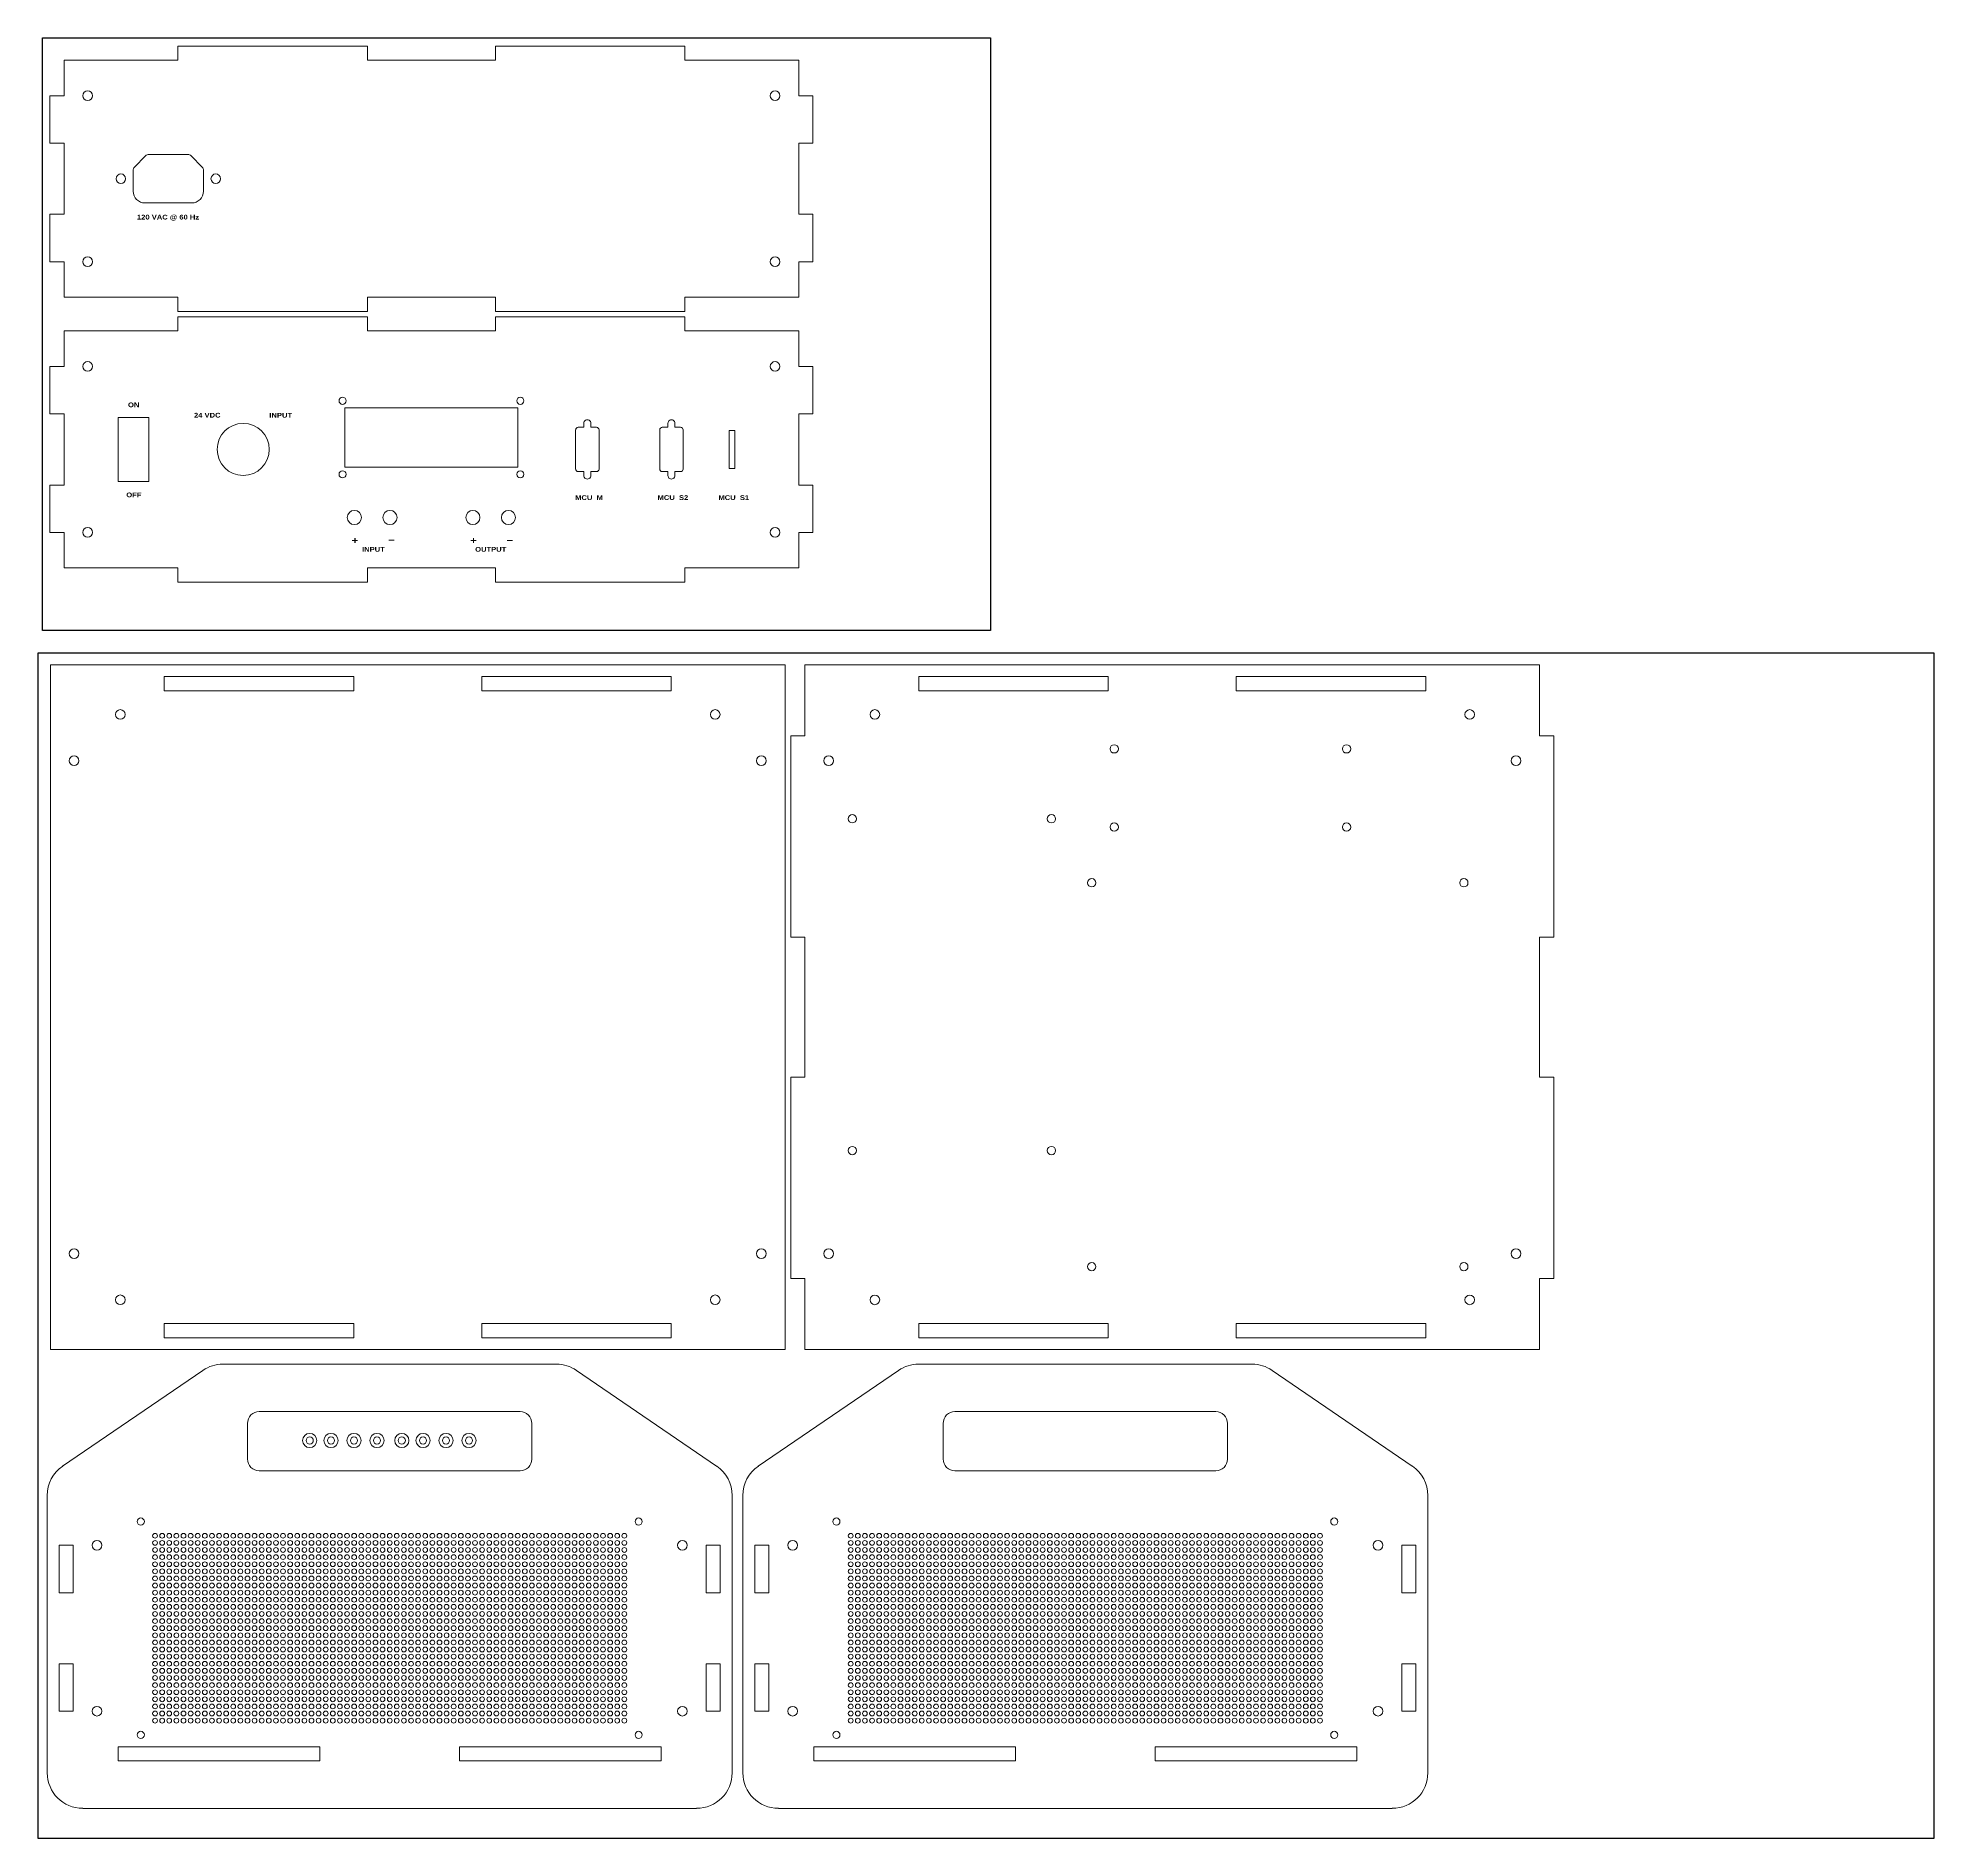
# Model space of a CAD drawing. Header units: millimetres. Extents: x 1097 to 1897, y 219 to 978.
import ezdxf

# ---------------------------------------------------------------- set-up
doc = ezdxf.new("R2010")
doc.units = ezdxf.units.MM
doc.header["$MEASUREMENT"] = 0
doc.layers.add('Corte', color=1, linetype='Continuous', lineweight=5)
doc.layers.add('Grabado', color=250, linetype='Continuous', lineweight=60)
doc.layers.add('Lamina', color=7, linetype='Continuous', plot=False)
doc.styles.get("Standard").update_dxf_attribs({"font": 'arial.ttf'})

msp = doc.modelspace()

# ---------------------------------------------------------------- linework, layer by layer
at = {"layer": 'Corte'}
for points in [[(1369.56, 868.8), (1417.55, 868.8), (1417.55, 883.79), (1423.56, 883.79), (1423.56, 903.79), (1417.55, 903.79), (1417.55, 933.8), (1423.56, 933.8), (1423.56, 953.8), (1417.55, 953.8), (1417.55, 968.79), (1369.56, 968.79), (1369.56, 974.8), (1289.56, 974.8), (1289.56, 968.79), (1235.57, 968.79), (1235.57, 974.8), (1155.56, 974.8), (1155.56, 968.79), (1107.58, 968.79), (1107.58, 953.8), (1101.57, 953.8), (1101.57, 933.8), (1107.58, 933.8), (1107.58, 903.79), (1101.57, 903.79), (1101.57, 883.79), (1107.58, 883.79), (1107.58, 868.8), (1155.56, 868.8), (1155.56, 862.79), (1235.57, 862.79), (1235.57, 868.8), (1289.56, 868.8), (1289.56, 862.79), (1369.56, 862.79)], [(1423.56, 789.56), (1417.55, 789.56), (1417.55, 819.57), (1423.56, 819.57), (1423.56, 839.57), (1417.55, 839.57), (1417.55, 854.56), (1369.56, 854.56), (1369.56, 860.57), (1289.56, 860.57), (1289.56, 854.56), (1235.57, 854.56), (1235.57, 860.57), (1155.56, 860.57), (1155.56, 854.56), (1107.58, 854.56), (1107.58, 839.57), (1101.57, 839.57), (1101.57, 819.57), (1107.58, 819.57), (1107.58, 789.56), (1101.57, 789.56), (1101.57, 769.56), (1107.58, 769.56), (1107.58, 754.57), (1155.56, 754.57), (1155.56, 748.56), (1235.57, 748.56), (1235.57, 754.57), (1289.56, 754.57), (1289.56, 748.56), (1369.56, 748.56), (1369.56, 754.57), (1417.55, 754.57), (1417.55, 769.56), (1423.56, 769.56)], [(1130.37, 791.06), (1130.37, 818.07), (1143.37, 818.07), (1143.37, 791.06)], [(1226.06, 797.07), (1226.06, 822.07), (1299.06, 822.07), (1299.06, 797.07)], [(1388.21, 796.52), (1388.21, 812.61), (1390.6, 812.61), (1390.6, 796.52)], [(1411.8, 424.74), (1411.8, 713.71), (1101.81, 713.71), (1101.81, 424.74)], [(1414.17, 539.71), (1414.17, 454.73), (1420.18, 454.73), (1420.18, 424.72), (1730.14, 424.72), (1730.14, 454.73), (1736.16, 454.73), (1736.16, 539.71), (1730.14, 539.71), (1730.14, 598.72), (1736.16, 598.72), (1736.16, 683.72), (1730.14, 683.72), (1730.14, 713.71), (1420.18, 713.71), (1420.18, 683.72), (1414.17, 683.72), (1414.17, 598.72), (1420.18, 598.72), (1420.18, 539.71)], [(1149.81, 708.72), (1229.81, 708.72), (1229.81, 702.71), (1149.81, 702.71)], [(1283.8, 708.72), (1363.8, 708.72), (1363.8, 702.71), (1283.8, 702.71)], [(1468.16, 708.72), (1548.17, 708.72), (1548.17, 702.71), (1468.16, 702.71)], [(1682.16, 702.71), (1602.16, 702.71), (1602.16, 708.72), (1682.16, 708.72)], [(1149.81, 429.73), (1149.81, 435.74), (1229.81, 435.74), (1229.81, 429.73)], [(1283.8, 429.73), (1283.8, 435.74), (1363.8, 435.74), (1363.8, 429.73)], [(1468.16, 429.74), (1468.16, 435.73), (1548.17, 435.73), (1548.17, 429.74)], [(1602.16, 435.73), (1682.16, 435.73), (1682.16, 429.74), (1602.16, 429.74)], [(1111.47, 342.15), (1105.46, 342.15), (1105.46, 322.17), (1111.47, 322.17)], [(1384.46, 322.17), (1384.46, 342.15), (1378.45, 342.15), (1378.45, 322.17)], [(1404.97, 342.15), (1398.96, 342.15), (1398.96, 322.17), (1404.97, 322.17)], [(1677.96, 322.17), (1677.96, 342.15), (1671.95, 342.15), (1671.95, 322.17)], [(1111.47, 272.16), (1111.47, 292.16), (1105.46, 292.16), (1105.46, 272.16)], [(1384.46, 272.16), (1384.46, 292.16), (1378.45, 292.16), (1378.45, 272.16)], [(1404.97, 272.16), (1404.97, 292.16), (1398.96, 292.16), (1398.96, 272.16)], [(1677.96, 272.16), (1677.96, 292.16), (1671.95, 292.16), (1671.95, 272.16)], [(1130.46, 251.16), (1215.46, 251.16), (1215.46, 257.15), (1130.46, 257.15)], [(1274.46, 251.16), (1359.46, 251.16), (1359.46, 257.15), (1274.46, 257.15)], [(1423.96, 251.16), (1508.96, 251.16), (1508.96, 257.15), (1423.96, 257.15)], [(1567.96, 251.16), (1652.96, 251.16), (1652.96, 257.15), (1567.96, 257.15)]]:
    msp.add_lwpolyline(points, close=True, dxfattribs=at)
for points in [[(1137.3, 923.64), (1141.95, 928.43)], [(1143.39, 929.02), (1159.75, 929.02)], [(1136.72, 913.57), (1136.72, 922.25)], [(1323.4, 796.31), (1323.4, 812.82)], [(1324.5, 813.92), (1326.85, 813.92), (1326.85, 815.57)], [(1329.86, 815.57), (1329.86, 813.92), (1332.21, 813.92)], [(1358.88, 796.31), (1358.88, 812.82)], [(1359.98, 813.92), (1362.33, 813.92), (1362.33, 815.57)], [(1365.33, 815.57), (1365.33, 813.92), (1367.68, 813.92)], [(1326.85, 793.56), (1326.85, 795.21), (1324.5, 795.21)], [(1362.33, 793.56), (1362.33, 795.21), (1359.98, 795.21)], [(1174.61, 418.58), (1315.31, 418.58)], [(1468.11, 418.58), (1608.81, 418.58)], [(1166.14, 415.95), (1107, 375.55)], [(1323.78, 415.95), (1382.92, 375.55)], [(1459.64, 415.95), (1400.5, 375.55)], [(1617.28, 415.95), (1676.42, 375.55)], [(1184.96, 393.58), (1184.96, 378.57)], [(1299.95, 398.58), (1189.97, 398.58)], [(1478.46, 393.58), (1478.46, 378.57)], [(1593.45, 398.58), (1483.47, 398.58)], [(1100.46, 246.16), (1100.46, 363.17)], [(1393.96, 246.16), (1393.96, 363.17)], [(1115.47, 231.16), (1374.45, 231.16)], [(1408.97, 231.16), (1667.95, 231.16)]]:
    msp.add_lwpolyline(points, dxfattribs=at)
for points in [[(1161.17, 928.43), (1165.85, 923.64, -0.195749), (1166.42, 922.25), (1166.42, 913.57)], [(1166.44, 913.58, -0.414213), (1161.42, 908.57), (1141.72, 908.57)], [(1333.31, 812.82), (1333.31, 796.31, -0.414213), (1332.22, 795.23)], [(1368.78, 812.82), (1368.78, 796.31, -0.414213), (1367.69, 795.23)], [(1332.21, 795.21), (1329.86, 795.21), (1329.86, 793.56, -1.000004), (1326.87, 793.57)], [(1367.68, 795.21), (1365.33, 795.21), (1365.33, 793.56, -1.000004), (1362.35, 793.57)], [(1189.97, 373.58), (1299.96, 373.58, 0.414213), (1304.96, 378.57), (1304.96, 393.58, 0.414213), (1299.96, 398.6)], [(1483.47, 373.58), (1593.46, 373.58, 0.414213), (1598.46, 378.57), (1598.46, 393.58, 0.414213), (1593.46, 398.6)], [(1374.46, 231.18, 0.414213), (1389.46, 246.16), (1389.46, 363.17)], [(1667.96, 231.18, 0.414213), (1682.96, 246.16), (1682.96, 363.17)]]:
    msp.add_lwpolyline(points, format="xyb", dxfattribs=at)
for centre, radius in [((1117.58, 953.82), 2.04), ((1407.58, 953.82), 2.04), ((1131.57, 918.81), 2), ((1171.58, 918.81), 2), ((1117.58, 883.8), 2.04), ((1407.58, 883.8), 2.04), ((1117.58, 839.59), 2.04), ((1407.58, 839.59), 2.04), ((1225.09, 825.09), 1.49), ((1300.08, 825.09), 1.49), ((1183.18, 804.58), 11), ((1225.09, 794.08), 1.49), ((1300.08, 794.08), 1.49), ((1230.08, 775.84), 2.99), ((1245.09, 775.84), 2.99), ((1280.08, 775.84), 2.99), ((1295.08, 775.84), 2.99), ((1117.58, 769.57), 2.04), ((1407.58, 769.57), 2.04), ((1131.32, 692.73), 2.04), ((1382.31, 692.73), 2.04), ((1449.67, 692.73), 2.04), ((1700.67, 692.73), 2.04), ((1111.83, 673.23), 2.04), ((1401.8, 673.23), 2.04), ((1430.18, 673.23), 2.04), ((1550.67, 678.23), 1.75), ((1648.67, 678.23), 1.75), ((1720.17, 673.23), 2.04), ((1440.17, 648.72), 1.75), ((1524.17, 648.72), 1.75), ((1550.67, 645.23), 1.75), ((1648.67, 645.23), 1.75), ((1541.17, 621.72), 1.75), ((1698.17, 621.72), 1.75), ((1440.17, 508.74), 1.75), ((1524.17, 508.74), 1.75), ((1111.83, 465.23), 2.04), ((1401.8, 465.23), 2.04), ((1430.18, 465.24), 2.04), ((1720.17, 465.24), 2.04), ((1541.17, 459.74), 1.75), ((1698.17, 459.74), 1.75), ((1131.32, 445.74), 2.04), ((1382.31, 445.74), 2.04), ((1449.67, 445.73), 2.04), ((1700.67, 445.73), 2.04), ((1211.25, 386.38), 3), ((1211.25, 386.38), 1.5), ((1220.21, 386.38), 3), ((1220.21, 386.38), 1.5), ((1229.91, 386.38), 3), ((1229.91, 386.38), 1.5), ((1239.61, 386.38), 3), ((1239.61, 386.38), 1.5), ((1250.08, 386.38), 3), ((1250.08, 386.38), 1.5), ((1259.04, 386.38), 3), ((1259.04, 386.38), 1.5), ((1268.74, 386.38), 3), ((1268.74, 386.38), 1.5), ((1278.44, 386.38), 3), ((1278.44, 386.38), 1.5), ((1139.97, 352.19), 1.49), ((1349.99, 352.19), 1.49), ((1433.47, 352.19), 1.49), ((1643.49, 352.19), 1.49), ((1121.47, 342.17), 2.04), ((1145.98, 346.18), 1.01), ((1145.98, 343.18), 1.01), ((1148.99, 346.18), 1.01), ((1148.99, 343.18), 1.01), ((1151.97, 346.18), 1.01), ((1151.97, 343.18), 1.01), ((1154.98, 346.18), 1.01), ((1154.98, 343.18), 1.01), ((1157.98, 346.18), 1.01), ((1157.98, 343.18), 1.01), ((1160.99, 346.18), 1.01), ((1160.99, 343.18), 1.01), ((1163.97, 346.18), 1.01), ((1163.97, 343.18), 1.01), ((1166.98, 346.18), 1.01), ((1166.98, 343.18), 1.01), ((1169.98, 346.18), 1.01), ((1169.98, 343.18), 1.01), ((1172.99, 346.18), 1.01), ((1172.99, 343.18), 1.01), ((1175.97, 346.18), 1.01), ((1175.97, 343.18), 1.01), ((1178.98, 346.18), 1.01), ((1178.98, 343.18), 1.01), ((1181.98, 346.18), 1.01), ((1181.98, 343.18), 1.01), ((1184.99, 346.18), 1.01), ((1184.99, 343.18), 1.01), ((1187.97, 346.18), 1.01), ((1187.97, 343.18), 1.01), ((1190.98, 346.18), 1.01), ((1190.98, 343.18), 1.01), ((1193.98, 346.18), 1.01), ((1193.98, 343.18), 1.01), ((1196.99, 346.18), 1.01), ((1196.99, 343.18), 1.01), ((1199.97, 346.18), 1.01), ((1199.97, 343.18), 1.01), ((1202.98, 346.18), 1.01), ((1202.98, 343.18), 1.01), ((1205.98, 346.18), 1.01), ((1205.98, 343.18), 1.01), ((1208.99, 346.18), 1.01), ((1208.99, 343.18), 1.01), ((1211.97, 346.18), 1.01), ((1211.97, 343.18), 1.01), ((1214.98, 346.18), 1.01), ((1214.98, 343.18), 1.01), ((1217.98, 346.18), 1.01), ((1217.98, 343.18), 1.01), ((1220.99, 346.18), 1.01), ((1220.99, 343.18), 1.01), ((1223.97, 346.18), 1.01), ((1223.97, 343.18), 1.01), ((1226.98, 346.18), 1.01), ((1226.98, 343.18), 1.01), ((1229.98, 346.18), 1.01), ((1229.98, 343.18), 1.01), ((1232.99, 346.18), 1.01), ((1232.99, 343.18), 1.01), ((1235.97, 346.18), 1.01), ((1235.97, 343.18), 1.01), ((1238.98, 346.18), 1.01), ((1238.98, 343.18), 1.01), ((1241.98, 346.18), 1.01), ((1241.98, 343.18), 1.01), ((1244.99, 346.18), 1.01), ((1244.99, 343.18), 1.01), ((1247.97, 346.18), 1.01), ((1247.97, 343.18), 1.01), ((1250.98, 346.18), 1.01), ((1250.98, 343.18), 1.01), ((1253.98, 346.18), 1.01), ((1253.98, 343.18), 1.01), ((1256.97, 346.18), 1.01), ((1256.97, 343.18), 1.01), ((1259.97, 346.18), 1.01), ((1259.97, 343.18), 1.01), ((1262.98, 346.18), 1.01), ((1262.98, 343.18), 1.01), ((1265.98, 346.18), 1.01), ((1265.98, 343.18), 1.01), ((1268.97, 346.18), 1.01), ((1268.97, 343.18), 1.01), ((1271.97, 346.18), 1.01), ((1271.97, 343.18), 1.01), ((1274.98, 346.18), 1.01), ((1274.98, 343.18), 1.01), ((1277.99, 346.18), 1.01), ((1277.99, 343.18), 1.01), ((1280.97, 346.18), 1.01), ((1280.97, 343.18), 1.01), ((1283.97, 346.18), 1.01), ((1283.97, 343.18), 1.01), ((1286.98, 346.18), 1.01), ((1286.98, 343.18), 1.01), ((1289.99, 346.18), 1.01), ((1289.99, 343.18), 1.01), ((1292.97, 346.18), 1.01), ((1292.97, 343.18), 1.01), ((1295.97, 346.18), 1.01), ((1295.97, 343.18), 1.01), ((1298.98, 346.18), 1.01), ((1298.98, 343.18), 1.01), ((1301.99, 346.18), 1.01), ((1301.99, 343.18), 1.01), ((1304.97, 346.18), 1.01), ((1304.97, 343.18), 1.01), ((1307.97, 346.18), 1.01), ((1307.97, 343.18), 1.01), ((1310.98, 346.18), 1.01), ((1310.98, 343.18), 1.01), ((1313.99, 346.18), 1.01), ((1313.99, 343.18), 1.01), ((1316.97, 346.18), 1.01), ((1316.97, 343.18), 1.01), ((1319.98, 346.18), 1.01), ((1319.98, 343.18), 1.01), ((1322.98, 346.18), 1.01), ((1322.98, 343.18), 1.01), ((1325.99, 346.18), 1.01), ((1325.99, 343.18), 1.01), ((1328.97, 346.18), 1.01), ((1328.97, 343.18), 1.01), ((1331.98, 346.18), 1.01), ((1331.98, 343.18), 1.01), ((1334.98, 346.18), 1.01), ((1334.98, 343.18), 1.01), ((1337.99, 346.18), 1.01), ((1337.99, 343.18), 1.01), ((1340.97, 346.18), 1.01), ((1340.97, 343.18), 1.01), ((1343.98, 346.18), 1.01), ((1343.98, 343.18), 1.01), ((1368.48, 342.17), 2.04), ((1414.97, 342.17), 2.04), ((1439.48, 346.18), 1.01), ((1439.48, 343.18), 1.01), ((1442.49, 346.18), 1.01), ((1442.49, 343.18), 1.01), ((1445.47, 346.18), 1.01), ((1445.47, 343.18), 1.01), ((1448.48, 346.18), 1.01), ((1448.48, 343.18), 1.01), ((1451.48, 346.18), 1.01), ((1451.48, 343.18), 1.01), ((1454.49, 346.18), 1.01), ((1454.49, 343.18), 1.01), ((1457.47, 346.18), 1.01), ((1457.47, 343.18), 1.01), ((1460.48, 346.18), 1.01), ((1460.48, 343.18), 1.01), ((1463.48, 346.18), 1.01), ((1463.48, 343.18), 1.01), ((1466.49, 346.18), 1.01), ((1466.49, 343.18), 1.01), ((1469.47, 346.18), 1.01), ((1469.47, 343.18), 1.01), ((1472.48, 346.18), 1.01), ((1472.48, 343.18), 1.01), ((1475.48, 346.18), 1.01), ((1475.48, 343.18), 1.01), ((1478.49, 346.18), 1.01), ((1478.49, 343.18), 1.01), ((1481.47, 346.18), 1.01), ((1481.47, 343.18), 1.01), ((1484.48, 346.18), 1.01), ((1484.48, 343.18), 1.01), ((1487.48, 346.18), 1.01), ((1487.48, 343.18), 1.01), ((1490.49, 346.18), 1.01), ((1490.49, 343.18), 1.01), ((1493.47, 346.18), 1.01), ((1493.47, 343.18), 1.01), ((1496.48, 346.18), 1.01), ((1496.48, 343.18), 1.01), ((1499.48, 346.18), 1.01), ((1499.48, 343.18), 1.01), ((1502.49, 346.18), 1.01), ((1502.49, 343.18), 1.01), ((1505.47, 346.18), 1.01), ((1505.47, 343.18), 1.01), ((1508.48, 346.18), 1.01), ((1508.48, 343.18), 1.01), ((1511.48, 346.18), 1.01), ((1511.48, 343.18), 1.01), ((1514.49, 346.18), 1.01), ((1514.49, 343.18), 1.01), ((1517.47, 346.18), 1.01), ((1517.47, 343.18), 1.01), ((1520.48, 346.18), 1.01), ((1520.48, 343.18), 1.01), ((1523.48, 346.18), 1.01), ((1523.48, 343.18), 1.01), ((1526.49, 346.18), 1.01), ((1526.49, 343.18), 1.01), ((1529.47, 346.18), 1.01), ((1529.47, 343.18), 1.01), ((1532.48, 346.18), 1.01), ((1532.48, 343.18), 1.01), ((1535.48, 346.18), 1.01), ((1535.48, 343.18), 1.01), ((1538.49, 346.18), 1.01), ((1538.49, 343.18), 1.01), ((1541.47, 346.18), 1.01), ((1541.47, 343.18), 1.01), ((1544.48, 346.18), 1.01), ((1544.48, 343.18), 1.01), ((1547.48, 346.18), 1.01), ((1547.48, 343.18), 1.01), ((1550.47, 346.18), 1.01), ((1550.47, 343.18), 1.01), ((1553.47, 346.18), 1.01), ((1553.47, 343.18), 1.01), ((1556.48, 346.18), 1.01), ((1556.48, 343.18), 1.01), ((1559.48, 346.18), 1.01), ((1559.48, 343.18), 1.01), ((1562.47, 346.18), 1.01), ((1562.47, 343.18), 1.01), ((1565.47, 346.18), 1.01), ((1565.47, 343.18), 1.01), ((1568.48, 346.18), 1.01), ((1568.48, 343.18), 1.01), ((1571.48, 346.18), 1.01), ((1571.48, 343.18), 1.01), ((1574.47, 346.18), 1.01), ((1574.47, 343.18), 1.01), ((1577.47, 346.18), 1.01), ((1577.47, 343.18), 1.01), ((1580.48, 346.18), 1.01), ((1580.48, 343.18), 1.01), ((1583.49, 346.18), 1.01), ((1583.49, 343.18), 1.01), ((1586.47, 346.18), 1.01), ((1586.47, 343.18), 1.01), ((1589.47, 346.18), 1.01), ((1589.47, 343.18), 1.01), ((1592.48, 346.18), 1.01), ((1592.48, 343.18), 1.01), ((1595.49, 346.18), 1.01), ((1595.49, 343.18), 1.01), ((1598.47, 346.18), 1.01), ((1598.47, 343.18), 1.01), ((1601.47, 346.18), 1.01), ((1601.47, 343.18), 1.01), ((1604.48, 346.18), 1.01), ((1604.48, 343.18), 1.01), ((1607.49, 346.18), 1.01), ((1607.49, 343.18), 1.01), ((1610.47, 346.18), 1.01), ((1610.47, 343.18), 1.01), ((1613.47, 346.18), 1.01), ((1613.47, 343.18), 1.01), ((1616.48, 346.18), 1.01), ((1616.48, 343.18), 1.01), ((1619.49, 346.18), 1.01), ((1619.49, 343.18), 1.01), ((1622.47, 346.18), 1.01), ((1622.47, 343.18), 1.01), ((1625.48, 346.18), 1.01), ((1625.48, 343.18), 1.01), ((1628.48, 346.18), 1.01), ((1628.48, 343.18), 1.01), ((1631.49, 346.18), 1.01), ((1631.49, 343.18), 1.01), ((1634.47, 346.18), 1.01), ((1634.47, 343.18), 1.01), ((1637.48, 346.18), 1.01), ((1637.48, 343.18), 1.01), ((1661.98, 342.17), 2.04), ((1145.98, 340.19), 1.01), ((1145.98, 337.19), 1.01), ((1148.99, 340.19), 1.01), ((1148.99, 337.19), 1.01), ((1151.97, 340.19), 1.01), ((1151.97, 337.19), 1.01), ((1154.98, 340.19), 1.01), ((1154.98, 337.19), 1.01), ((1157.98, 340.19), 1.01), ((1157.98, 337.19), 1.01), ((1160.99, 340.19), 1.01), ((1160.99, 337.19), 1.01), ((1163.97, 340.19), 1.01), ((1163.97, 337.19), 1.01), ((1166.98, 340.19), 1.01), ((1166.98, 337.19), 1.01), ((1169.98, 340.19), 1.01), ((1169.98, 337.19), 1.01), ((1172.99, 340.19), 1.01), ((1172.99, 337.19), 1.01), ((1175.97, 340.19), 1.01), ((1175.97, 337.19), 1.01), ((1178.98, 340.19), 1.01), ((1178.98, 337.19), 1.01), ((1181.98, 340.19), 1.01), ((1181.98, 337.19), 1.01), ((1184.99, 340.19), 1.01), ((1184.99, 337.19), 1.01), ((1187.97, 340.19), 1.01), ((1187.97, 337.19), 1.01), ((1190.98, 340.19), 1.01), ((1190.98, 337.19), 1.01), ((1193.98, 340.19), 1.01), ((1193.98, 337.19), 1.01), ((1196.99, 340.19), 1.01), ((1196.99, 337.19), 1.01), ((1199.97, 340.19), 1.01), ((1199.97, 337.19), 1.01), ((1202.98, 340.19), 1.01), ((1202.98, 337.19), 1.01), ((1205.98, 340.19), 1.01), ((1205.98, 337.19), 1.01), ((1208.99, 340.19), 1.01), ((1208.99, 337.19), 1.01), ((1211.97, 340.19), 1.01), ((1211.97, 337.19), 1.01), ((1214.98, 340.19), 1.01), ((1214.98, 337.19), 1.01), ((1217.98, 340.19), 1.01), ((1217.98, 337.19), 1.01), ((1220.99, 340.19), 1.01), ((1220.99, 337.19), 1.01), ((1223.97, 340.19), 1.01), ((1223.97, 337.19), 1.01), ((1226.98, 340.19), 1.01), ((1226.98, 337.19), 1.01), ((1229.98, 340.19), 1.01), ((1229.98, 337.19), 1.01), ((1232.99, 340.19), 1.01), ((1232.99, 337.19), 1.01), ((1235.97, 340.19), 1.01), ((1235.97, 337.19), 1.01), ((1238.98, 340.19), 1.01), ((1238.98, 337.19), 1.01), ((1241.98, 340.19), 1.01), ((1241.98, 337.19), 1.01), ((1244.99, 340.19), 1.01), ((1244.99, 337.19), 1.01), ((1247.97, 340.19), 1.01), ((1247.97, 337.19), 1.01), ((1250.98, 340.19), 1.01), ((1250.98, 337.19), 1.01), ((1253.98, 340.19), 1.01), ((1253.98, 337.19), 1.01), ((1256.97, 340.19), 1.01), ((1256.97, 337.19), 1.01), ((1259.97, 340.19), 1.01), ((1259.97, 337.19), 1.01), ((1262.98, 340.19), 1.01), ((1262.98, 337.19), 1.01), ((1265.98, 340.19), 1.01), ((1265.98, 337.19), 1.01), ((1268.97, 340.19), 1.01), ((1268.97, 337.19), 1.01), ((1271.97, 340.19), 1.01), ((1271.97, 337.19), 1.01), ((1274.98, 340.19), 1.01), ((1274.98, 337.19), 1.01), ((1277.99, 340.19), 1.01), ((1277.99, 337.19), 1.01), ((1280.97, 340.19), 1.01), ((1280.97, 337.19), 1.01), ((1283.97, 340.19), 1.01), ((1283.97, 337.19), 1.01), ((1286.98, 340.19), 1.01), ((1286.98, 337.19), 1.01), ((1289.99, 340.19), 1.01), ((1289.99, 337.19), 1.01), ((1292.97, 340.19), 1.01), ((1292.97, 337.19), 1.01), ((1295.97, 340.19), 1.01), ((1295.97, 337.19), 1.01), ((1298.98, 340.19), 1.01), ((1298.98, 337.19), 1.01), ((1301.99, 340.19), 1.01), ((1301.99, 337.19), 1.01), ((1304.97, 340.19), 1.01), ((1304.97, 337.19), 1.01), ((1307.97, 340.19), 1.01), ((1307.97, 337.19), 1.01), ((1310.98, 340.19), 1.01), ((1310.98, 337.19), 1.01), ((1313.99, 340.19), 1.01), ((1313.99, 337.19), 1.01), ((1316.97, 340.19), 1.01), ((1316.97, 337.19), 1.01), ((1319.98, 340.19), 1.01), ((1319.98, 337.19), 1.01), ((1322.98, 340.19), 1.01), ((1322.98, 337.19), 1.01), ((1325.99, 340.19), 1.01), ((1325.99, 337.19), 1.01), ((1328.97, 340.19), 1.01), ((1328.97, 337.19), 1.01), ((1331.98, 340.19), 1.01), ((1331.98, 337.19), 1.01), ((1334.98, 340.19), 1.01), ((1334.98, 337.19), 1.01), ((1337.99, 340.19), 1.01), ((1337.99, 337.19), 1.01), ((1340.97, 340.19), 1.01), ((1340.97, 337.19), 1.01), ((1343.98, 340.19), 1.01), ((1343.98, 337.19), 1.01), ((1439.48, 340.19), 1.01), ((1439.48, 337.19), 1.01), ((1442.49, 340.19), 1.01), ((1442.49, 337.19), 1.01), ((1445.47, 340.19), 1.01), ((1445.47, 337.19), 1.01), ((1448.48, 340.19), 1.01), ((1448.48, 337.19), 1.01), ((1451.48, 340.19), 1.01), ((1451.48, 337.19), 1.01), ((1454.49, 340.19), 1.01), ((1454.49, 337.19), 1.01), ((1457.47, 340.19), 1.01), ((1457.47, 337.19), 1.01), ((1460.48, 340.19), 1.01), ((1460.48, 337.19), 1.01), ((1463.48, 340.19), 1.01), ((1463.48, 337.19), 1.01), ((1466.49, 340.19), 1.01), ((1466.49, 337.19), 1.01), ((1469.47, 340.19), 1.01), ((1469.47, 337.19), 1.01), ((1472.48, 340.19), 1.01), ((1472.48, 337.19), 1.01), ((1475.48, 340.19), 1.01), ((1475.48, 337.19), 1.01), ((1478.49, 340.19), 1.01), ((1478.49, 337.19), 1.01), ((1481.47, 340.19), 1.01), ((1481.47, 337.19), 1.01), ((1484.48, 340.19), 1.01), ((1484.48, 337.19), 1.01), ((1487.48, 340.19), 1.01), ((1487.48, 337.19), 1.01), ((1490.49, 340.19), 1.01), ((1490.49, 337.19), 1.01), ((1493.47, 340.19), 1.01), ((1493.47, 337.19), 1.01), ((1496.48, 340.19), 1.01), ((1496.48, 337.19), 1.01), ((1499.48, 340.19), 1.01), ((1499.48, 337.19), 1.01), ((1502.49, 340.19), 1.01), ((1502.49, 337.19), 1.01), ((1505.47, 340.19), 1.01), ((1505.47, 337.19), 1.01), ((1508.48, 340.19), 1.01), ((1508.48, 337.19), 1.01), ((1511.48, 340.19), 1.01), ((1511.48, 337.19), 1.01), ((1514.49, 340.19), 1.01), ((1514.49, 337.19), 1.01), ((1517.47, 340.19), 1.01), ((1517.47, 337.19), 1.01), ((1520.48, 340.19), 1.01), ((1520.48, 337.19), 1.01), ((1523.48, 340.19), 1.01), ((1523.48, 337.19), 1.01), ((1526.49, 340.19), 1.01), ((1526.49, 337.19), 1.01), ((1529.47, 340.19), 1.01), ((1529.47, 337.19), 1.01), ((1532.48, 340.19), 1.01), ((1532.48, 337.19), 1.01), ((1535.48, 340.19), 1.01), ((1535.48, 337.19), 1.01), ((1538.49, 340.19), 1.01), ((1538.49, 337.19), 1.01), ((1541.47, 340.19), 1.01), ((1541.47, 337.19), 1.01), ((1544.48, 340.19), 1.01), ((1544.48, 337.19), 1.01), ((1547.48, 340.19), 1.01), ((1547.48, 337.19), 1.01), ((1550.47, 340.19), 1.01), ((1550.47, 337.19), 1.01), ((1553.47, 340.19), 1.01), ((1553.47, 337.19), 1.01), ((1556.48, 340.19), 1.01), ((1556.48, 337.19), 1.01), ((1559.48, 340.19), 1.01), ((1559.48, 337.19), 1.01), ((1562.47, 340.19), 1.01), ((1562.47, 337.19), 1.01), ((1565.47, 340.19), 1.01), ((1565.47, 337.19), 1.01), ((1568.48, 340.19), 1.01), ((1568.48, 337.19), 1.01), ((1571.48, 340.19), 1.01), ((1571.48, 337.19), 1.01), ((1574.47, 340.19), 1.01), ((1574.47, 337.19), 1.01), ((1577.47, 340.19), 1.01), ((1577.47, 337.19), 1.01), ((1580.48, 340.19), 1.01), ((1580.48, 337.19), 1.01), ((1583.49, 340.19), 1.01), ((1583.49, 337.19), 1.01), ((1586.47, 340.19), 1.01), ((1586.47, 337.19), 1.01), ((1589.47, 340.19), 1.01), ((1589.47, 337.19), 1.01), ((1592.48, 340.19), 1.01), ((1592.48, 337.19), 1.01), ((1595.49, 340.19), 1.01), ((1595.49, 337.19), 1.01), ((1598.47, 340.19), 1.01), ((1598.47, 337.19), 1.01), ((1601.47, 340.19), 1.01), ((1601.47, 337.19), 1.01), ((1604.48, 340.19), 1.01), ((1604.48, 337.19), 1.01), ((1607.49, 340.19), 1.01), ((1607.49, 337.19), 1.01), ((1610.47, 340.19), 1.01), ((1610.47, 337.19), 1.01), ((1613.47, 340.19), 1.01), ((1613.47, 337.19), 1.01), ((1616.48, 340.19), 1.01), ((1616.48, 337.19), 1.01), ((1619.49, 340.19), 1.01), ((1619.49, 337.19), 1.01), ((1622.47, 340.19), 1.01), ((1622.47, 337.19), 1.01), ((1625.48, 340.19), 1.01), ((1625.48, 337.19), 1.01), ((1628.48, 340.19), 1.01), ((1628.48, 337.19), 1.01), ((1631.49, 340.19), 1.01), ((1631.49, 337.19), 1.01), ((1634.47, 340.19), 1.01), ((1634.47, 337.19), 1.01), ((1637.48, 340.19), 1.01), ((1637.48, 337.19), 1.01), ((1145.98, 334.18), 1.01), ((1145.98, 331.18), 1.01), ((1145.98, 328.19), 1.01), ((1148.99, 334.18), 1.01), ((1148.99, 331.18), 1.01), ((1148.99, 328.19), 1.01), ((1151.97, 334.18), 1.01), ((1151.97, 331.18), 1.01), ((1151.97, 328.19), 1.01), ((1154.98, 334.18), 1.01), ((1154.98, 331.18), 1.01), ((1154.98, 328.19), 1.01), ((1157.98, 334.18), 1.01), ((1157.98, 331.18), 1.01), ((1157.98, 328.19), 1.01), ((1160.99, 334.18), 1.01), ((1160.99, 331.18), 1.01), ((1160.99, 328.19), 1.01), ((1163.97, 334.18), 1.01), ((1163.97, 331.18), 1.01), ((1163.97, 328.19), 1.01), ((1166.98, 334.18), 1.01), ((1166.98, 331.18), 1.01), ((1166.98, 328.19), 1.01), ((1169.98, 334.18), 1.01), ((1169.98, 331.18), 1.01), ((1169.98, 328.19), 1.01), ((1172.99, 334.18), 1.01), ((1172.99, 331.18), 1.01), ((1172.99, 328.19), 1.01), ((1175.97, 334.18), 1.01), ((1175.97, 331.18), 1.01), ((1175.97, 328.19), 1.01), ((1178.98, 334.18), 1.01), ((1178.98, 331.18), 1.01), ((1178.98, 328.19), 1.01), ((1181.98, 334.18), 1.01), ((1181.98, 331.18), 1.01), ((1181.98, 328.19), 1.01), ((1184.99, 334.18), 1.01), ((1184.99, 331.18), 1.01), ((1184.99, 328.19), 1.01), ((1187.97, 334.18), 1.01), ((1187.97, 331.18), 1.01), ((1187.97, 328.19), 1.01), ((1190.98, 334.18), 1.01), ((1190.98, 331.18), 1.01), ((1190.98, 328.19), 1.01), ((1193.98, 334.18), 1.01), ((1193.98, 331.18), 1.01), ((1193.98, 328.19), 1.01), ((1196.99, 334.18), 1.01), ((1196.99, 331.18), 1.01), ((1196.99, 328.19), 1.01), ((1199.97, 334.18), 1.01), ((1199.97, 331.18), 1.01), ((1199.97, 328.19), 1.01), ((1202.98, 334.18), 1.01), ((1202.98, 331.18), 1.01), ((1202.98, 328.19), 1.01), ((1205.98, 334.18), 1.01), ((1205.98, 331.18), 1.01), ((1205.98, 328.19), 1.01), ((1208.99, 334.18), 1.01), ((1208.99, 331.18), 1.01), ((1208.99, 328.19), 1.01), ((1211.97, 334.18), 1.01), ((1211.97, 331.18), 1.01), ((1211.97, 328.19), 1.01), ((1214.98, 334.18), 1.01), ((1214.98, 331.18), 1.01), ((1214.98, 328.19), 1.01), ((1217.98, 334.18), 1.01), ((1217.98, 331.18), 1.01), ((1217.98, 328.19), 1.01), ((1220.99, 334.18), 1.01), ((1220.99, 331.18), 1.01), ((1220.99, 328.19), 1.01), ((1223.97, 334.18), 1.01), ((1223.97, 331.18), 1.01), ((1223.97, 328.19), 1.01), ((1226.98, 334.18), 1.01), ((1226.98, 331.18), 1.01), ((1226.98, 328.19), 1.01), ((1229.98, 334.18), 1.01), ((1229.98, 331.18), 1.01), ((1229.98, 328.19), 1.01), ((1232.99, 334.18), 1.01), ((1232.99, 331.18), 1.01), ((1232.99, 328.19), 1.01), ((1235.97, 334.18), 1.01), ((1235.97, 331.18), 1.01), ((1235.97, 328.19), 1.01), ((1238.98, 334.18), 1.01), ((1238.98, 331.18), 1.01), ((1238.98, 328.19), 1.01), ((1241.98, 334.18), 1.01), ((1241.98, 331.18), 1.01), ((1241.98, 328.19), 1.01), ((1244.99, 334.18), 1.01), ((1244.99, 331.18), 1.01), ((1244.99, 328.19), 1.01), ((1247.97, 334.18), 1.01), ((1247.97, 331.18), 1.01), ((1247.97, 328.19), 1.01), ((1250.98, 334.18), 1.01), ((1250.98, 331.18), 1.01), ((1250.98, 328.19), 1.01), ((1253.98, 334.18), 1.01), ((1253.98, 331.18), 1.01), ((1253.98, 328.19), 1.01), ((1256.97, 334.18), 1.01), ((1256.97, 331.18), 1.01), ((1256.97, 328.19), 1.01), ((1259.97, 334.18), 1.01), ((1259.97, 331.18), 1.01), ((1259.97, 328.19), 1.01), ((1262.98, 334.18), 1.01), ((1262.98, 331.18), 1.01), ((1262.98, 328.19), 1.01), ((1265.98, 334.18), 1.01), ((1265.98, 331.18), 1.01), ((1265.98, 328.19), 1.01), ((1268.97, 334.18), 1.01), ((1268.97, 331.18), 1.01), ((1268.97, 328.19), 1.01), ((1271.97, 334.18), 1.01), ((1271.97, 331.18), 1.01), ((1271.97, 328.19), 1.01), ((1274.98, 334.18), 1.01), ((1274.98, 331.18), 1.01), ((1274.98, 328.19), 1.01), ((1277.99, 334.18), 1.01), ((1277.99, 331.18), 1.01), ((1277.99, 328.19), 1.01), ((1280.97, 334.18), 1.01), ((1280.97, 331.18), 1.01), ((1280.97, 328.19), 1.01), ((1283.97, 334.18), 1.01), ((1283.97, 331.18), 1.01), ((1283.97, 328.19), 1.01), ((1286.98, 334.18), 1.01), ((1286.98, 331.18), 1.01), ((1286.98, 328.19), 1.01), ((1289.99, 334.18), 1.01), ((1289.99, 331.18), 1.01), ((1289.99, 328.19), 1.01), ((1292.97, 334.18), 1.01), ((1292.97, 331.18), 1.01), ((1292.97, 328.19), 1.01), ((1295.97, 334.18), 1.01), ((1295.97, 331.18), 1.01), ((1295.97, 328.19), 1.01), ((1298.98, 334.18), 1.01), ((1298.98, 331.18), 1.01), ((1298.98, 328.19), 1.01), ((1301.99, 334.18), 1.01), ((1301.99, 331.18), 1.01), ((1301.99, 328.19), 1.01), ((1304.97, 334.18), 1.01), ((1304.97, 331.18), 1.01), ((1304.97, 328.19), 1.01), ((1307.97, 334.18), 1.01), ((1307.97, 331.18), 1.01), ((1307.97, 328.19), 1.01), ((1310.98, 334.18), 1.01), ((1310.98, 331.18), 1.01), ((1310.98, 328.19), 1.01), ((1313.99, 334.18), 1.01), ((1313.99, 331.18), 1.01), ((1313.99, 328.19), 1.01), ((1316.97, 334.18), 1.01), ((1316.97, 331.18), 1.01), ((1316.97, 328.19), 1.01), ((1319.98, 334.18), 1.01), ((1319.98, 331.18), 1.01), ((1319.98, 328.19), 1.01), ((1322.98, 334.18), 1.01), ((1322.98, 331.18), 1.01), ((1322.98, 328.19), 1.01), ((1325.99, 334.18), 1.01), ((1325.99, 331.18), 1.01), ((1325.99, 328.19), 1.01), ((1328.97, 334.18), 1.01), ((1328.97, 331.18), 1.01), ((1328.97, 328.19), 1.01), ((1331.98, 334.18), 1.01), ((1331.98, 331.18), 1.01), ((1331.98, 328.19), 1.01), ((1334.98, 334.18), 1.01), ((1334.98, 331.18), 1.01), ((1334.98, 328.19), 1.01), ((1337.99, 334.18), 1.01), ((1337.99, 331.18), 1.01), ((1337.99, 328.19), 1.01), ((1340.97, 334.18), 1.01), ((1340.97, 331.18), 1.01), ((1340.97, 328.19), 1.01), ((1343.98, 334.18), 1.01), ((1343.98, 331.18), 1.01), ((1343.98, 328.19), 1.01), ((1439.48, 334.18), 1.01), ((1439.48, 331.18), 1.01), ((1439.48, 328.19), 1.01), ((1442.49, 334.18), 1.01), ((1442.49, 331.18), 1.01), ((1442.49, 328.19), 1.01), ((1445.47, 334.18), 1.01), ((1445.47, 331.18), 1.01), ((1445.47, 328.19), 1.01), ((1448.48, 334.18), 1.01), ((1448.48, 331.18), 1.01), ((1448.48, 328.19), 1.01), ((1451.48, 334.18), 1.01), ((1451.48, 331.18), 1.01), ((1451.48, 328.19), 1.01), ((1454.49, 334.18), 1.01), ((1454.49, 331.18), 1.01), ((1454.49, 328.19), 1.01), ((1457.47, 334.18), 1.01), ((1457.47, 331.18), 1.01), ((1457.47, 328.19), 1.01), ((1460.48, 334.18), 1.01), ((1460.48, 331.18), 1.01), ((1460.48, 328.19), 1.01), ((1463.48, 334.18), 1.01), ((1463.48, 331.18), 1.01), ((1463.48, 328.19), 1.01), ((1466.49, 334.18), 1.01), ((1466.49, 331.18), 1.01), ((1466.49, 328.19), 1.01), ((1469.47, 334.18), 1.01), ((1469.47, 331.18), 1.01), ((1469.47, 328.19), 1.01), ((1472.48, 334.18), 1.01), ((1472.48, 331.18), 1.01), ((1472.48, 328.19), 1.01), ((1475.48, 334.18), 1.01), ((1475.48, 331.18), 1.01), ((1475.48, 328.19), 1.01), ((1478.49, 334.18), 1.01), ((1478.49, 331.18), 1.01), ((1478.49, 328.19), 1.01), ((1481.47, 334.18), 1.01), ((1481.47, 331.18), 1.01), ((1481.47, 328.19), 1.01), ((1484.48, 334.18), 1.01), ((1484.48, 331.18), 1.01), ((1484.48, 328.19), 1.01), ((1487.48, 334.18), 1.01), ((1487.48, 331.18), 1.01), ((1487.48, 328.19), 1.01), ((1490.49, 334.18), 1.01), ((1490.49, 331.18), 1.01), ((1490.49, 328.19), 1.01), ((1493.47, 334.18), 1.01), ((1493.47, 331.18), 1.01), ((1493.47, 328.19), 1.01), ((1496.48, 334.18), 1.01), ((1496.48, 331.18), 1.01), ((1496.48, 328.19), 1.01), ((1499.48, 334.18), 1.01), ((1499.48, 331.18), 1.01), ((1499.48, 328.19), 1.01), ((1502.49, 334.18), 1.01), ((1502.49, 331.18), 1.01), ((1502.49, 328.19), 1.01), ((1505.47, 334.18), 1.01), ((1505.47, 331.18), 1.01), ((1505.47, 328.19), 1.01), ((1508.48, 334.18), 1.01), ((1508.48, 331.18), 1.01), ((1508.48, 328.19), 1.01), ((1511.48, 334.18), 1.01), ((1511.48, 331.18), 1.01), ((1511.48, 328.19), 1.01), ((1514.49, 334.18), 1.01), ((1514.49, 331.18), 1.01), ((1514.49, 328.19), 1.01), ((1517.47, 334.18), 1.01), ((1517.47, 331.18), 1.01), ((1517.47, 328.19), 1.01), ((1520.48, 334.18), 1.01), ((1520.48, 331.18), 1.01), ((1520.48, 328.19), 1.01), ((1523.48, 334.18), 1.01), ((1523.48, 331.18), 1.01), ((1523.48, 328.19), 1.01), ((1526.49, 334.18), 1.01), ((1526.49, 331.18), 1.01), ((1526.49, 328.19), 1.01), ((1529.47, 334.18), 1.01), ((1529.47, 331.18), 1.01), ((1529.47, 328.19), 1.01), ((1532.48, 334.18), 1.01), ((1532.48, 331.18), 1.01), ((1532.48, 328.19), 1.01), ((1535.48, 334.18), 1.01), ((1535.48, 331.18), 1.01), ((1535.48, 328.19), 1.01), ((1538.49, 334.18), 1.01), ((1538.49, 331.18), 1.01), ((1538.49, 328.19), 1.01), ((1541.47, 334.18), 1.01), ((1541.47, 331.18), 1.01), ((1541.47, 328.19), 1.01), ((1544.48, 334.18), 1.01), ((1544.48, 331.18), 1.01), ((1544.48, 328.19), 1.01), ((1547.48, 334.18), 1.01), ((1547.48, 331.18), 1.01), ((1547.48, 328.19), 1.01), ((1550.47, 334.18), 1.01), ((1550.47, 331.18), 1.01), ((1550.47, 328.19), 1.01), ((1553.47, 334.18), 1.01), ((1553.47, 331.18), 1.01), ((1553.47, 328.19), 1.01), ((1556.48, 334.18), 1.01), ((1556.48, 331.18), 1.01), ((1556.48, 328.19), 1.01), ((1559.48, 334.18), 1.01), ((1559.48, 331.18), 1.01), ((1559.48, 328.19), 1.01), ((1562.47, 334.18), 1.01), ((1562.47, 331.18), 1.01), ((1562.47, 328.19), 1.01), ((1565.47, 334.18), 1.01), ((1565.47, 331.18), 1.01), ((1565.47, 328.19), 1.01), ((1568.48, 334.18), 1.01), ((1568.48, 331.18), 1.01), ((1568.48, 328.19), 1.01), ((1571.48, 334.18), 1.01), ((1571.48, 331.18), 1.01), ((1571.48, 328.19), 1.01), ((1574.47, 334.18), 1.01), ((1574.47, 331.18), 1.01), ((1574.47, 328.19), 1.01), ((1577.47, 334.18), 1.01), ((1577.47, 331.18), 1.01), ((1577.47, 328.19), 1.01), ((1580.48, 334.18), 1.01), ((1580.48, 331.18), 1.01), ((1580.48, 328.19), 1.01), ((1583.49, 334.18), 1.01), ((1583.49, 331.18), 1.01), ((1583.49, 328.19), 1.01), ((1586.47, 334.18), 1.01), ((1586.47, 331.18), 1.01), ((1586.47, 328.19), 1.01), ((1589.47, 334.18), 1.01), ((1589.47, 331.18), 1.01), ((1589.47, 328.19), 1.01), ((1592.48, 334.18), 1.01), ((1592.48, 331.18), 1.01), ((1592.48, 328.19), 1.01), ((1595.49, 334.18), 1.01), ((1595.49, 331.18), 1.01), ((1595.49, 328.19), 1.01), ((1598.47, 334.18), 1.01), ((1598.47, 331.18), 1.01), ((1598.47, 328.19), 1.01), ((1601.47, 334.18), 1.01), ((1601.47, 331.18), 1.01), ((1601.47, 328.19), 1.01), ((1604.48, 334.18), 1.01), ((1604.48, 331.18), 1.01), ((1604.48, 328.19), 1.01), ((1607.49, 334.18), 1.01), ((1607.49, 331.18), 1.01), ((1607.49, 328.19), 1.01), ((1610.47, 334.18), 1.01), ((1610.47, 331.18), 1.01), ((1610.47, 328.19), 1.01), ((1613.47, 334.18), 1.01), ((1613.47, 331.18), 1.01), ((1613.47, 328.19), 1.01), ((1616.48, 334.18), 1.01), ((1616.48, 331.18), 1.01), ((1616.48, 328.19), 1.01), ((1619.49, 334.18), 1.01), ((1619.49, 331.18), 1.01), ((1619.49, 328.19), 1.01), ((1622.47, 334.18), 1.01), ((1622.47, 331.18), 1.01), ((1622.47, 328.19), 1.01), ((1625.48, 334.18), 1.01), ((1625.48, 331.18), 1.01), ((1625.48, 328.19), 1.01), ((1628.48, 334.18), 1.01), ((1628.48, 331.18), 1.01), ((1628.48, 328.19), 1.01), ((1631.49, 334.18), 1.01), ((1631.49, 331.18), 1.01), ((1631.49, 328.19), 1.01), ((1634.47, 334.18), 1.01), ((1634.47, 331.18), 1.01), ((1634.47, 328.19), 1.01), ((1637.48, 334.18), 1.01), ((1637.48, 331.18), 1.01), ((1637.48, 328.19), 1.01), ((1145.98, 325.19), 1.01), ((1145.98, 322.18), 1.01), ((1145.98, 319.18), 1.01), ((1148.99, 325.19), 1.01), ((1148.99, 322.18), 1.01), ((1148.99, 319.18), 1.01), ((1151.97, 325.19), 1.01), ((1151.97, 322.18), 1.01), ((1151.97, 319.18), 1.01), ((1154.98, 325.19), 1.01), ((1154.98, 322.18), 1.01), ((1154.98, 319.18), 1.01), ((1157.98, 325.19), 1.01), ((1157.98, 322.18), 1.01), ((1157.98, 319.18), 1.01), ((1160.99, 325.19), 1.01), ((1160.99, 322.18), 1.01), ((1160.99, 319.18), 1.01), ((1163.97, 325.19), 1.01), ((1163.97, 322.18), 1.01), ((1163.97, 319.18), 1.01), ((1166.98, 325.19), 1.01), ((1166.98, 322.18), 1.01), ((1166.98, 319.18), 1.01), ((1169.98, 325.19), 1.01), ((1169.98, 322.18), 1.01), ((1169.98, 319.18), 1.01), ((1172.99, 325.19), 1.01), ((1172.99, 322.18), 1.01), ((1172.99, 319.18), 1.01), ((1175.97, 325.19), 1.01), ((1175.97, 322.18), 1.01), ((1175.97, 319.18), 1.01), ((1178.98, 325.19), 1.01), ((1178.98, 322.18), 1.01), ((1178.98, 319.18), 1.01), ((1181.98, 325.19), 1.01), ((1181.98, 322.18), 1.01), ((1181.98, 319.18), 1.01), ((1184.99, 325.19), 1.01), ((1184.99, 322.18), 1.01), ((1184.99, 319.18), 1.01), ((1187.97, 325.19), 1.01), ((1187.97, 322.18), 1.01), ((1187.97, 319.18), 1.01), ((1190.98, 325.19), 1.01), ((1190.98, 322.18), 1.01), ((1190.98, 319.18), 1.01), ((1193.98, 325.19), 1.01), ((1193.98, 322.18), 1.01), ((1193.98, 319.18), 1.01), ((1196.99, 325.19), 1.01), ((1196.99, 322.18), 1.01), ((1196.99, 319.18), 1.01), ((1199.97, 325.19), 1.01), ((1199.97, 322.18), 1.01), ((1199.97, 319.18), 1.01), ((1202.98, 325.19), 1.01), ((1202.98, 322.18), 1.01), ((1202.98, 319.18), 1.01), ((1205.98, 325.19), 1.01), ((1205.98, 322.18), 1.01), ((1205.98, 319.18), 1.01), ((1208.99, 325.19), 1.01), ((1208.99, 322.18), 1.01), ((1208.99, 319.18), 1.01), ((1211.97, 325.19), 1.01), ((1211.97, 322.18), 1.01), ((1211.97, 319.18), 1.01), ((1214.98, 325.19), 1.01), ((1214.98, 322.18), 1.01), ((1214.98, 319.18), 1.01), ((1217.98, 325.19), 1.01), ((1217.98, 322.18), 1.01), ((1217.98, 319.18), 1.01), ((1220.99, 325.19), 1.01), ((1220.99, 322.18), 1.01), ((1220.99, 319.18), 1.01), ((1223.97, 325.19), 1.01), ((1223.97, 322.18), 1.01), ((1223.97, 319.18), 1.01), ((1226.98, 325.19), 1.01), ((1226.98, 322.18), 1.01), ((1226.98, 319.18), 1.01), ((1229.98, 325.19), 1.01), ((1229.98, 322.18), 1.01), ((1229.98, 319.18), 1.01), ((1232.99, 325.19), 1.01), ((1232.99, 322.18), 1.01), ((1232.99, 319.18), 1.01), ((1235.97, 325.19), 1.01), ((1235.97, 322.18), 1.01), ((1235.97, 319.18), 1.01), ((1238.98, 325.19), 1.01), ((1238.98, 322.18), 1.01), ((1238.98, 319.18), 1.01), ((1241.98, 325.19), 1.01), ((1241.98, 322.18), 1.01), ((1241.98, 319.18), 1.01), ((1244.99, 325.19), 1.01), ((1244.99, 322.18), 1.01), ((1244.99, 319.18), 1.01), ((1247.97, 325.19), 1.01), ((1247.97, 322.18), 1.01), ((1247.97, 319.18), 1.01), ((1250.98, 325.19), 1.01), ((1250.98, 322.18), 1.01), ((1250.98, 319.18), 1.01), ((1253.98, 325.19), 1.01), ((1253.98, 322.18), 1.01), ((1253.98, 319.18), 1.01), ((1256.97, 325.19), 1.01), ((1256.97, 322.18), 1.01), ((1256.97, 319.18), 1.01), ((1259.97, 325.19), 1.01), ((1259.97, 322.18), 1.01), ((1259.97, 319.18), 1.01), ((1262.98, 325.19), 1.01), ((1262.98, 322.18), 1.01), ((1262.98, 319.18), 1.01), ((1265.98, 325.19), 1.01), ((1265.98, 322.18), 1.01), ((1265.98, 319.18), 1.01), ((1268.97, 325.19), 1.01), ((1268.97, 322.18), 1.01), ((1268.97, 319.18), 1.01), ((1271.97, 325.19), 1.01), ((1271.97, 322.18), 1.01), ((1271.97, 319.18), 1.01), ((1274.98, 325.19), 1.01), ((1274.98, 322.18), 1.01), ((1274.98, 319.18), 1.01), ((1277.99, 325.19), 1.01), ((1277.99, 322.18), 1.01), ((1277.99, 319.18), 1.01), ((1280.97, 325.19), 1.01), ((1280.97, 322.18), 1.01), ((1280.97, 319.18), 1.01), ((1283.97, 325.19), 1.01), ((1283.97, 322.18), 1.01), ((1283.97, 319.18), 1.01), ((1286.98, 325.19), 1.01), ((1286.98, 322.18), 1.01), ((1286.98, 319.18), 1.01), ((1289.99, 325.19), 1.01), ((1289.99, 322.18), 1.01), ((1289.99, 319.18), 1.01), ((1292.97, 325.19), 1.01), ((1292.97, 322.18), 1.01), ((1292.97, 319.18), 1.01), ((1295.97, 325.19), 1.01), ((1295.97, 322.18), 1.01), ((1295.97, 319.18), 1.01), ((1298.98, 325.19), 1.01), ((1298.98, 322.18), 1.01), ((1298.98, 319.18), 1.01), ((1301.99, 325.19), 1.01), ((1301.99, 322.18), 1.01), ((1301.99, 319.18), 1.01), ((1304.97, 325.19), 1.01), ((1304.97, 322.18), 1.01), ((1304.97, 319.18), 1.01), ((1307.97, 325.19), 1.01), ((1307.97, 322.18), 1.01), ((1307.97, 319.18), 1.01), ((1310.98, 325.19), 1.01), ((1310.98, 322.18), 1.01), ((1310.98, 319.18), 1.01), ((1313.99, 325.19), 1.01), ((1313.99, 322.18), 1.01), ((1313.99, 319.18), 1.01), ((1316.97, 325.19), 1.01), ((1316.97, 322.18), 1.01), ((1316.97, 319.18), 1.01), ((1319.98, 325.19), 1.01), ((1319.98, 322.18), 1.01), ((1319.98, 319.18), 1.01), ((1322.98, 325.19), 1.01), ((1322.98, 322.18), 1.01), ((1322.98, 319.18), 1.01), ((1325.99, 325.19), 1.01), ((1325.99, 322.18), 1.01), ((1325.99, 319.18), 1.01), ((1328.97, 325.19), 1.01), ((1328.97, 322.18), 1.01), ((1328.97, 319.18), 1.01), ((1331.98, 325.19), 1.01), ((1331.98, 322.18), 1.01), ((1331.98, 319.18), 1.01), ((1334.98, 325.19), 1.01), ((1334.98, 322.18), 1.01), ((1334.98, 319.18), 1.01), ((1337.99, 325.19), 1.01), ((1337.99, 322.18), 1.01), ((1337.99, 319.18), 1.01), ((1340.97, 325.19), 1.01), ((1340.97, 322.18), 1.01), ((1340.97, 319.18), 1.01), ((1343.98, 325.19), 1.01), ((1343.98, 322.18), 1.01), ((1343.98, 319.18), 1.01), ((1439.48, 325.19), 1.01), ((1439.48, 322.18), 1.01), ((1439.48, 319.18), 1.01), ((1442.49, 325.19), 1.01), ((1442.49, 322.18), 1.01), ((1442.49, 319.18), 1.01), ((1445.47, 325.19), 1.01), ((1445.47, 322.18), 1.01), ((1445.47, 319.18), 1.01), ((1448.48, 325.19), 1.01), ((1448.48, 322.18), 1.01), ((1448.48, 319.18), 1.01), ((1451.48, 325.19), 1.01), ((1451.48, 322.18), 1.01), ((1451.48, 319.18), 1.01), ((1454.49, 325.19), 1.01), ((1454.49, 322.18), 1.01), ((1454.49, 319.18), 1.01), ((1457.47, 325.19), 1.01), ((1457.47, 322.18), 1.01), ((1457.47, 319.18), 1.01), ((1460.48, 325.19), 1.01), ((1460.48, 322.18), 1.01), ((1460.48, 319.18), 1.01), ((1463.48, 325.19), 1.01), ((1463.48, 322.18), 1.01), ((1463.48, 319.18), 1.01), ((1466.49, 325.19), 1.01), ((1466.49, 322.18), 1.01), ((1466.49, 319.18), 1.01), ((1469.47, 325.19), 1.01), ((1469.47, 322.18), 1.01), ((1469.47, 319.18), 1.01), ((1472.48, 325.19), 1.01), ((1472.48, 322.18), 1.01), ((1472.48, 319.18), 1.01), ((1475.48, 325.19), 1.01), ((1475.48, 322.18), 1.01), ((1475.48, 319.18), 1.01), ((1478.49, 325.19), 1.01), ((1478.49, 322.18), 1.01), ((1478.49, 319.18), 1.01), ((1481.47, 325.19), 1.01), ((1481.47, 322.18), 1.01), ((1481.47, 319.18), 1.01), ((1484.48, 325.19), 1.01), ((1484.48, 322.18), 1.01), ((1484.48, 319.18), 1.01), ((1487.48, 325.19), 1.01), ((1487.48, 322.18), 1.01), ((1487.48, 319.18), 1.01), ((1490.49, 325.19), 1.01), ((1490.49, 322.18), 1.01), ((1490.49, 319.18), 1.01), ((1493.47, 325.19), 1.01), ((1493.47, 322.18), 1.01), ((1493.47, 319.18), 1.01), ((1496.48, 325.19), 1.01), ((1496.48, 322.18), 1.01), ((1496.48, 319.18), 1.01), ((1499.48, 325.19), 1.01), ((1499.48, 322.18), 1.01), ((1499.48, 319.18), 1.01), ((1502.49, 325.19), 1.01), ((1502.49, 322.18), 1.01), ((1502.49, 319.18), 1.01), ((1505.47, 325.19), 1.01), ((1505.47, 322.18), 1.01), ((1505.47, 319.18), 1.01), ((1508.48, 325.19), 1.01), ((1508.48, 322.18), 1.01), ((1508.48, 319.18), 1.01), ((1511.48, 325.19), 1.01), ((1511.48, 322.18), 1.01), ((1511.48, 319.18), 1.01), ((1514.49, 325.19), 1.01), ((1514.49, 322.18), 1.01), ((1514.49, 319.18), 1.01), ((1517.47, 325.19), 1.01), ((1517.47, 322.18), 1.01), ((1517.47, 319.18), 1.01), ((1520.48, 325.19), 1.01), ((1520.48, 322.18), 1.01), ((1520.48, 319.18), 1.01), ((1523.48, 325.19), 1.01), ((1523.48, 322.18), 1.01), ((1523.48, 319.18), 1.01), ((1526.49, 325.19), 1.01), ((1526.49, 322.18), 1.01), ((1526.49, 319.18), 1.01), ((1529.47, 325.19), 1.01), ((1529.47, 322.18), 1.01), ((1529.47, 319.18), 1.01), ((1532.48, 325.19), 1.01), ((1532.48, 322.18), 1.01), ((1532.48, 319.18), 1.01), ((1535.48, 325.19), 1.01), ((1535.48, 322.18), 1.01), ((1535.48, 319.18), 1.01), ((1538.49, 325.19), 1.01), ((1538.49, 322.18), 1.01), ((1538.49, 319.18), 1.01), ((1541.47, 325.19), 1.01), ((1541.47, 322.18), 1.01), ((1541.47, 319.18), 1.01), ((1544.48, 325.19), 1.01), ((1544.48, 322.18), 1.01), ((1544.48, 319.18), 1.01), ((1547.48, 325.19), 1.01), ((1547.48, 322.18), 1.01), ((1547.48, 319.18), 1.01), ((1550.47, 325.19), 1.01), ((1550.47, 322.18), 1.01), ((1550.47, 319.18), 1.01), ((1553.47, 325.19), 1.01), ((1553.47, 322.18), 1.01), ((1553.47, 319.18), 1.01), ((1556.48, 325.19), 1.01), ((1556.48, 322.18), 1.01), ((1556.48, 319.18), 1.01), ((1559.48, 325.19), 1.01), ((1559.48, 322.18), 1.01), ((1559.48, 319.18), 1.01), ((1562.47, 325.19), 1.01), ((1562.47, 322.18), 1.01), ((1562.47, 319.18), 1.01), ((1565.47, 325.19), 1.01), ((1565.47, 322.18), 1.01), ((1565.47, 319.18), 1.01), ((1568.48, 325.19), 1.01), ((1568.48, 322.18), 1.01), ((1568.48, 319.18), 1.01), ((1571.48, 325.19), 1.01), ((1571.48, 322.18), 1.01), ((1571.48, 319.18), 1.01), ((1574.47, 325.19), 1.01), ((1574.47, 322.18), 1.01), ((1574.47, 319.18), 1.01), ((1577.47, 325.19), 1.01), ((1577.47, 322.18), 1.01), ((1577.47, 319.18), 1.01), ((1580.48, 325.19), 1.01), ((1580.48, 322.18), 1.01), ((1580.48, 319.18), 1.01), ((1583.49, 325.19), 1.01), ((1583.49, 322.18), 1.01), ((1583.49, 319.18), 1.01), ((1586.47, 325.19), 1.01), ((1586.47, 322.18), 1.01), ((1586.47, 319.18), 1.01), ((1589.47, 325.19), 1.01), ((1589.47, 322.18), 1.01), ((1589.47, 319.18), 1.01), ((1592.48, 325.19), 1.01), ((1592.48, 322.18), 1.01), ((1592.48, 319.18), 1.01), ((1595.49, 325.19), 1.01), ((1595.49, 322.18), 1.01), ((1595.49, 319.18), 1.01), ((1598.47, 325.19), 1.01), ((1598.47, 322.18), 1.01), ((1598.47, 319.18), 1.01), ((1601.47, 325.19), 1.01), ((1601.47, 322.18), 1.01), ((1601.47, 319.18), 1.01), ((1604.48, 325.19), 1.01), ((1604.48, 322.18), 1.01), ((1604.48, 319.18), 1.01), ((1607.49, 325.19), 1.01), ((1607.49, 322.18), 1.01), ((1607.49, 319.18), 1.01), ((1610.47, 325.19), 1.01), ((1610.47, 322.18), 1.01), ((1610.47, 319.18), 1.01), ((1613.47, 325.19), 1.01), ((1613.47, 322.18), 1.01), ((1613.47, 319.18), 1.01), ((1616.48, 325.19), 1.01), ((1616.48, 322.18), 1.01), ((1616.48, 319.18), 1.01), ((1619.49, 325.19), 1.01), ((1619.49, 322.18), 1.01), ((1619.49, 319.18), 1.01), ((1622.47, 325.19), 1.01), ((1622.47, 322.18), 1.01), ((1622.47, 319.18), 1.01), ((1625.48, 325.19), 1.01), ((1625.48, 322.18), 1.01), ((1625.48, 319.18), 1.01), ((1628.48, 325.19), 1.01), ((1628.48, 322.18), 1.01), ((1628.48, 319.18), 1.01), ((1631.49, 325.19), 1.01), ((1631.49, 322.18), 1.01), ((1631.49, 319.18), 1.01), ((1634.47, 325.19), 1.01), ((1634.47, 322.18), 1.01), ((1634.47, 319.18), 1.01), ((1637.48, 325.19), 1.01), ((1637.48, 322.18), 1.01), ((1637.48, 319.18), 1.01), ((1145.98, 316.19), 1.01), ((1145.98, 313.19), 1.01), ((1148.99, 316.19), 1.01), ((1148.99, 313.19), 1.01), ((1151.97, 316.19), 1.01), ((1151.97, 313.19), 1.01), ((1154.98, 316.19), 1.01), ((1154.98, 313.19), 1.01), ((1157.98, 316.19), 1.01), ((1157.98, 313.19), 1.01), ((1160.99, 316.19), 1.01), ((1160.99, 313.19), 1.01), ((1163.97, 316.19), 1.01), ((1163.97, 313.19), 1.01), ((1166.98, 316.19), 1.01), ((1166.98, 313.19), 1.01), ((1169.98, 316.19), 1.01), ((1169.98, 313.19), 1.01), ((1172.99, 316.19), 1.01), ((1172.99, 313.19), 1.01), ((1175.97, 316.19), 1.01), ((1175.97, 313.19), 1.01), ((1178.98, 316.19), 1.01), ((1178.98, 313.19), 1.01), ((1181.98, 316.19), 1.01), ((1181.98, 313.19), 1.01), ((1184.99, 316.19), 1.01), ((1184.99, 313.19), 1.01), ((1187.97, 316.19), 1.01), ((1187.97, 313.19), 1.01), ((1190.98, 316.19), 1.01), ((1190.98, 313.19), 1.01), ((1193.98, 316.19), 1.01), ((1193.98, 313.19), 1.01), ((1196.99, 316.19), 1.01), ((1196.99, 313.19), 1.01), ((1199.97, 316.19), 1.01), ((1199.97, 313.19), 1.01), ((1202.98, 316.19), 1.01), ((1202.98, 313.19), 1.01), ((1205.98, 316.19), 1.01), ((1205.98, 313.19), 1.01), ((1208.99, 316.19), 1.01), ((1208.99, 313.19), 1.01), ((1211.97, 316.19), 1.01), ((1211.97, 313.19), 1.01), ((1214.98, 316.19), 1.01), ((1214.98, 313.19), 1.01), ((1217.98, 316.19), 1.01), ((1217.98, 313.19), 1.01), ((1220.99, 316.19), 1.01), ((1220.99, 313.19), 1.01), ((1223.97, 316.19), 1.01), ((1223.97, 313.19), 1.01), ((1226.98, 316.19), 1.01), ((1226.98, 313.19), 1.01), ((1229.98, 316.19), 1.01), ((1229.98, 313.19), 1.01), ((1232.99, 316.19), 1.01), ((1232.99, 313.19), 1.01), ((1235.97, 316.19), 1.01), ((1235.97, 313.19), 1.01), ((1238.98, 316.19), 1.01), ((1238.98, 313.19), 1.01), ((1241.98, 316.19), 1.01), ((1241.98, 313.19), 1.01), ((1244.99, 316.19), 1.01), ((1244.99, 313.19), 1.01), ((1247.97, 316.19), 1.01), ((1247.97, 313.19), 1.01), ((1250.98, 316.19), 1.01), ((1250.98, 313.19), 1.01), ((1253.98, 316.19), 1.01), ((1253.98, 313.19), 1.01), ((1256.97, 316.19), 1.01), ((1256.97, 313.19), 1.01), ((1259.97, 316.19), 1.01), ((1259.97, 313.19), 1.01), ((1262.98, 316.19), 1.01), ((1262.98, 313.19), 1.01), ((1265.98, 316.19), 1.01), ((1265.98, 313.19), 1.01), ((1268.97, 316.19), 1.01), ((1268.97, 313.19), 1.01), ((1271.97, 316.19), 1.01), ((1271.97, 313.19), 1.01), ((1274.98, 316.19), 1.01), ((1274.98, 313.19), 1.01), ((1277.99, 316.19), 1.01), ((1277.99, 313.19), 1.01), ((1280.97, 316.19), 1.01), ((1280.97, 313.19), 1.01), ((1283.97, 316.19), 1.01), ((1283.97, 313.19), 1.01), ((1286.98, 316.19), 1.01), ((1286.98, 313.19), 1.01), ((1289.99, 316.19), 1.01), ((1289.99, 313.19), 1.01), ((1292.97, 316.19), 1.01), ((1292.97, 313.19), 1.01), ((1295.97, 316.19), 1.01), ((1295.97, 313.19), 1.01), ((1298.98, 316.19), 1.01), ((1298.98, 313.19), 1.01), ((1301.99, 316.19), 1.01), ((1301.99, 313.19), 1.01), ((1304.97, 316.19), 1.01), ((1304.97, 313.19), 1.01), ((1307.97, 316.19), 1.01), ((1307.97, 313.19), 1.01), ((1310.98, 316.19), 1.01), ((1310.98, 313.19), 1.01), ((1313.99, 316.19), 1.01), ((1313.99, 313.19), 1.01), ((1316.97, 316.19), 1.01), ((1316.97, 313.19), 1.01), ((1319.98, 316.19), 1.01), ((1319.98, 313.19), 1.01), ((1322.98, 316.19), 1.01), ((1322.98, 313.19), 1.01), ((1325.99, 316.19), 1.01), ((1325.99, 313.19), 1.01), ((1328.97, 316.19), 1.01), ((1328.97, 313.19), 1.01), ((1331.98, 316.19), 1.01), ((1331.98, 313.19), 1.01), ((1334.98, 316.19), 1.01), ((1334.98, 313.19), 1.01), ((1337.99, 316.19), 1.01), ((1337.99, 313.19), 1.01), ((1340.97, 316.19), 1.01), ((1340.97, 313.19), 1.01), ((1343.98, 316.19), 1.01), ((1343.98, 313.19), 1.01), ((1439.48, 316.19), 1.01), ((1439.48, 313.19), 1.01), ((1442.49, 316.19), 1.01), ((1442.49, 313.19), 1.01), ((1445.47, 316.19), 1.01), ((1445.47, 313.19), 1.01), ((1448.48, 316.19), 1.01), ((1448.48, 313.19), 1.01), ((1451.48, 316.19), 1.01), ((1451.48, 313.19), 1.01), ((1454.49, 316.19), 1.01), ((1454.49, 313.19), 1.01), ((1457.47, 316.19), 1.01), ((1457.47, 313.19), 1.01), ((1460.48, 316.19), 1.01), ((1460.48, 313.19), 1.01), ((1463.48, 316.19), 1.01), ((1463.48, 313.19), 1.01), ((1466.49, 316.19), 1.01), ((1466.49, 313.19), 1.01), ((1469.47, 316.19), 1.01), ((1469.47, 313.19), 1.01), ((1472.48, 316.19), 1.01), ((1472.48, 313.19), 1.01), ((1475.48, 316.19), 1.01), ((1475.48, 313.19), 1.01), ((1478.49, 316.19), 1.01), ((1478.49, 313.19), 1.01), ((1481.47, 316.19), 1.01), ((1481.47, 313.19), 1.01), ((1484.48, 316.19), 1.01), ((1484.48, 313.19), 1.01), ((1487.48, 316.19), 1.01), ((1487.48, 313.19), 1.01), ((1490.49, 316.19), 1.01), ((1490.49, 313.19), 1.01), ((1493.47, 316.19), 1.01), ((1493.47, 313.19), 1.01), ((1496.48, 316.19), 1.01), ((1496.48, 313.19), 1.01), ((1499.48, 316.19), 1.01), ((1499.48, 313.19), 1.01), ((1502.49, 316.19), 1.01), ((1502.49, 313.19), 1.01), ((1505.47, 316.19), 1.01), ((1505.47, 313.19), 1.01), ((1508.48, 316.19), 1.01), ((1508.48, 313.19), 1.01), ((1511.48, 316.19), 1.01), ((1511.48, 313.19), 1.01), ((1514.49, 316.19), 1.01), ((1514.49, 313.19), 1.01), ((1517.47, 316.19), 1.01), ((1517.47, 313.19), 1.01), ((1520.48, 316.19), 1.01), ((1520.48, 313.19), 1.01), ((1523.48, 316.19), 1.01), ((1523.48, 313.19), 1.01), ((1526.49, 316.19), 1.01), ((1526.49, 313.19), 1.01), ((1529.47, 316.19), 1.01), ((1529.47, 313.19), 1.01), ((1532.48, 316.19), 1.01), ((1532.48, 313.19), 1.01), ((1535.48, 316.19), 1.01), ((1535.48, 313.19), 1.01), ((1538.49, 316.19), 1.01), ((1538.49, 313.19), 1.01), ((1541.47, 316.19), 1.01), ((1541.47, 313.19), 1.01), ((1544.48, 316.19), 1.01), ((1544.48, 313.19), 1.01), ((1547.48, 316.19), 1.01), ((1547.48, 313.19), 1.01), ((1550.47, 316.19), 1.01), ((1550.47, 313.19), 1.01), ((1553.47, 316.19), 1.01), ((1553.47, 313.19), 1.01), ((1556.48, 316.19), 1.01), ((1556.48, 313.19), 1.01), ((1559.48, 316.19), 1.01), ((1559.48, 313.19), 1.01), ((1562.47, 316.19), 1.01), ((1562.47, 313.19), 1.01), ((1565.47, 316.19), 1.01), ((1565.47, 313.19), 1.01), ((1568.48, 316.19), 1.01), ((1568.48, 313.19), 1.01), ((1571.48, 316.19), 1.01), ((1571.48, 313.19), 1.01), ((1574.47, 316.19), 1.01), ((1574.47, 313.19), 1.01), ((1577.47, 316.19), 1.01), ((1577.47, 313.19), 1.01), ((1580.48, 316.19), 1.01), ((1580.48, 313.19), 1.01), ((1583.49, 316.19), 1.01), ((1583.49, 313.19), 1.01), ((1586.47, 316.19), 1.01), ((1586.47, 313.19), 1.01), ((1589.47, 316.19), 1.01), ((1589.47, 313.19), 1.01), ((1592.48, 316.19), 1.01), ((1592.48, 313.19), 1.01), ((1595.49, 316.19), 1.01), ((1595.49, 313.19), 1.01), ((1598.47, 316.19), 1.01), ((1598.47, 313.19), 1.01), ((1601.47, 316.19), 1.01), ((1601.47, 313.19), 1.01), ((1604.48, 316.19), 1.01), ((1604.48, 313.19), 1.01), ((1607.49, 316.19), 1.01), ((1607.49, 313.19), 1.01), ((1610.47, 316.19), 1.01), ((1610.47, 313.19), 1.01), ((1613.47, 316.19), 1.01), ((1613.47, 313.19), 1.01), ((1616.48, 316.19), 1.01), ((1616.48, 313.19), 1.01), ((1619.49, 316.19), 1.01), ((1619.49, 313.19), 1.01), ((1622.47, 316.19), 1.01), ((1622.47, 313.19), 1.01), ((1625.48, 316.19), 1.01), ((1625.48, 313.19), 1.01), ((1628.48, 316.19), 1.01), ((1628.48, 313.19), 1.01), ((1631.49, 316.19), 1.01), ((1631.49, 313.19), 1.01), ((1634.47, 316.19), 1.01), ((1634.47, 313.19), 1.01), ((1637.48, 316.19), 1.01), ((1637.48, 313.19), 1.01), ((1145.98, 310.18), 1.01), ((1145.98, 307.18), 1.01), ((1145.98, 304.17), 1.01), ((1148.99, 310.18), 1.01), ((1148.99, 307.18), 1.01), ((1148.99, 304.17), 1.01), ((1151.97, 310.18), 1.01), ((1151.97, 307.18), 1.01), ((1151.97, 304.17), 1.01), ((1154.98, 310.18), 1.01), ((1154.98, 307.18), 1.01), ((1154.98, 304.17), 1.01), ((1157.98, 310.18), 1.01), ((1157.98, 307.18), 1.01), ((1157.98, 304.17), 1.01), ((1160.99, 310.18), 1.01), ((1160.99, 307.18), 1.01), ((1160.99, 304.17), 1.01), ((1163.97, 310.18), 1.01), ((1163.97, 307.18), 1.01), ((1163.97, 304.17), 1.01), ((1166.98, 310.18), 1.01), ((1166.98, 307.18), 1.01), ((1166.98, 304.17), 1.01), ((1169.98, 310.18), 1.01), ((1169.98, 307.18), 1.01), ((1169.98, 304.17), 1.01), ((1172.99, 310.18), 1.01), ((1172.99, 307.18), 1.01), ((1172.99, 304.17), 1.01), ((1175.97, 310.18), 1.01), ((1175.97, 307.18), 1.01), ((1175.97, 304.17), 1.01), ((1178.98, 310.18), 1.01), ((1178.98, 307.18), 1.01), ((1178.98, 304.17), 1.01), ((1181.98, 310.18), 1.01), ((1181.98, 307.18), 1.01), ((1181.98, 304.17), 1.01), ((1184.99, 310.18), 1.01), ((1184.99, 307.18), 1.01), ((1184.99, 304.17), 1.01), ((1187.97, 310.18), 1.01), ((1187.97, 307.18), 1.01), ((1187.97, 304.17), 1.01), ((1190.98, 310.18), 1.01), ((1190.98, 307.18), 1.01), ((1190.98, 304.17), 1.01), ((1193.98, 310.18), 1.01), ((1193.98, 307.18), 1.01), ((1193.98, 304.17), 1.01), ((1196.99, 310.18), 1.01), ((1196.99, 307.18), 1.01), ((1196.99, 304.17), 1.01), ((1199.97, 310.18), 1.01), ((1199.97, 307.18), 1.01), ((1199.97, 304.17), 1.01), ((1202.98, 310.18), 1.01), ((1202.98, 307.18), 1.01), ((1202.98, 304.17), 1.01), ((1205.98, 310.18), 1.01), ((1205.98, 307.18), 1.01), ((1205.98, 304.17), 1.01), ((1208.99, 310.18), 1.01), ((1208.99, 307.18), 1.01), ((1208.99, 304.17), 1.01), ((1211.97, 310.18), 1.01), ((1211.97, 307.18), 1.01), ((1211.97, 304.17), 1.01), ((1214.98, 310.18), 1.01), ((1214.98, 307.18), 1.01), ((1214.98, 304.17), 1.01), ((1217.98, 310.18), 1.01), ((1217.98, 307.18), 1.01), ((1217.98, 304.17), 1.01), ((1220.99, 310.18), 1.01), ((1220.99, 307.18), 1.01), ((1220.99, 304.17), 1.01), ((1223.97, 310.18), 1.01), ((1223.97, 307.18), 1.01), ((1223.97, 304.17), 1.01), ((1226.98, 310.18), 1.01), ((1226.98, 307.18), 1.01), ((1226.98, 304.17), 1.01), ((1229.98, 310.18), 1.01), ((1229.98, 307.18), 1.01), ((1229.98, 304.17), 1.01), ((1232.99, 310.18), 1.01), ((1232.99, 307.18), 1.01), ((1232.99, 304.17), 1.01), ((1235.97, 310.18), 1.01), ((1235.97, 307.18), 1.01), ((1235.97, 304.17), 1.01), ((1238.98, 310.18), 1.01), ((1238.98, 307.18), 1.01), ((1238.98, 304.17), 1.01), ((1241.98, 310.18), 1.01), ((1241.98, 307.18), 1.01), ((1241.98, 304.17), 1.01), ((1244.99, 310.18), 1.01), ((1244.99, 307.18), 1.01), ((1244.99, 304.17), 1.01), ((1247.97, 310.18), 1.01), ((1247.97, 307.18), 1.01), ((1247.97, 304.17), 1.01), ((1250.98, 310.18), 1.01), ((1250.98, 307.18), 1.01), ((1250.98, 304.17), 1.01), ((1253.98, 310.18), 1.01), ((1253.98, 307.18), 1.01), ((1253.98, 304.17), 1.01), ((1256.97, 310.18), 1.01), ((1256.97, 307.18), 1.01), ((1256.97, 304.17), 1.01), ((1259.97, 310.18), 1.01), ((1259.97, 307.18), 1.01), ((1259.97, 304.17), 1.01), ((1262.98, 310.18), 1.01), ((1262.98, 307.18), 1.01), ((1262.98, 304.17), 1.01), ((1265.98, 310.18), 1.01), ((1265.98, 307.18), 1.01), ((1265.98, 304.17), 1.01), ((1268.97, 310.18), 1.01), ((1268.97, 307.18), 1.01), ((1268.97, 304.17), 1.01), ((1271.97, 310.18), 1.01), ((1271.97, 307.18), 1.01), ((1271.97, 304.17), 1.01), ((1274.98, 310.18), 1.01), ((1274.98, 307.18), 1.01), ((1274.98, 304.17), 1.01), ((1277.99, 310.18), 1.01), ((1277.99, 307.18), 1.01), ((1277.99, 304.17), 1.01), ((1280.97, 310.18), 1.01), ((1280.97, 307.18), 1.01), ((1280.97, 304.17), 1.01), ((1283.97, 310.18), 1.01), ((1283.97, 307.18), 1.01), ((1283.97, 304.17), 1.01), ((1286.98, 310.18), 1.01), ((1286.98, 307.18), 1.01), ((1286.98, 304.17), 1.01), ((1289.99, 310.18), 1.01), ((1289.99, 307.18), 1.01), ((1289.99, 304.17), 1.01), ((1292.97, 310.18), 1.01), ((1292.97, 307.18), 1.01), ((1292.97, 304.17), 1.01), ((1295.97, 310.18), 1.01), ((1295.97, 307.18), 1.01), ((1295.97, 304.17), 1.01), ((1298.98, 310.18), 1.01), ((1298.98, 307.18), 1.01), ((1298.98, 304.17), 1.01), ((1301.99, 310.18), 1.01), ((1301.99, 307.18), 1.01), ((1301.99, 304.17), 1.01), ((1304.97, 310.18), 1.01), ((1304.97, 307.18), 1.01), ((1304.97, 304.17), 1.01), ((1307.97, 310.18), 1.01), ((1307.97, 307.18), 1.01), ((1307.97, 304.17), 1.01), ((1310.98, 310.18), 1.01), ((1310.98, 307.18), 1.01), ((1310.98, 304.17), 1.01), ((1313.99, 310.18), 1.01), ((1313.99, 307.18), 1.01), ((1313.99, 304.17), 1.01), ((1316.97, 310.18), 1.01), ((1316.97, 307.18), 1.01), ((1316.97, 304.17), 1.01), ((1319.98, 310.18), 1.01), ((1319.98, 307.18), 1.01), ((1319.98, 304.17), 1.01), ((1322.98, 310.18), 1.01), ((1322.98, 307.18), 1.01), ((1322.98, 304.17), 1.01), ((1325.99, 310.18), 1.01), ((1325.99, 307.18), 1.01), ((1325.99, 304.17), 1.01), ((1328.97, 310.18), 1.01), ((1328.97, 307.18), 1.01), ((1328.97, 304.17), 1.01), ((1331.98, 310.18), 1.01), ((1331.98, 307.18), 1.01), ((1331.98, 304.17), 1.01), ((1334.98, 310.18), 1.01), ((1334.98, 307.18), 1.01), ((1334.98, 304.17), 1.01), ((1337.99, 310.18), 1.01), ((1337.99, 307.18), 1.01), ((1337.99, 304.17), 1.01), ((1340.97, 310.18), 1.01), ((1340.97, 307.18), 1.01), ((1340.97, 304.17), 1.01), ((1343.98, 310.18), 1.01), ((1343.98, 307.18), 1.01), ((1343.98, 304.17), 1.01), ((1439.48, 310.18), 1.01), ((1439.48, 307.18), 1.01), ((1439.48, 304.17), 1.01), ((1442.49, 310.18), 1.01), ((1442.49, 307.18), 1.01), ((1442.49, 304.17), 1.01), ((1445.47, 310.18), 1.01), ((1445.47, 307.18), 1.01), ((1445.47, 304.17), 1.01), ((1448.48, 310.18), 1.01), ((1448.48, 307.18), 1.01), ((1448.48, 304.17), 1.01), ((1451.48, 310.18), 1.01), ((1451.48, 307.18), 1.01), ((1451.48, 304.17), 1.01), ((1454.49, 310.18), 1.01), ((1454.49, 307.18), 1.01), ((1454.49, 304.17), 1.01), ((1457.47, 310.18), 1.01), ((1457.47, 307.18), 1.01), ((1457.47, 304.17), 1.01), ((1460.48, 310.18), 1.01), ((1460.48, 307.18), 1.01), ((1460.48, 304.17), 1.01), ((1463.48, 310.18), 1.01), ((1463.48, 307.18), 1.01), ((1463.48, 304.17), 1.01), ((1466.49, 310.18), 1.01), ((1466.49, 307.18), 1.01), ((1466.49, 304.17), 1.01), ((1469.47, 310.18), 1.01), ((1469.47, 307.18), 1.01), ((1469.47, 304.17), 1.01), ((1472.48, 310.18), 1.01), ((1472.48, 307.18), 1.01), ((1472.48, 304.17), 1.01), ((1475.48, 310.18), 1.01), ((1475.48, 307.18), 1.01), ((1475.48, 304.17), 1.01), ((1478.49, 310.18), 1.01), ((1478.49, 307.18), 1.01), ((1478.49, 304.17), 1.01), ((1481.47, 310.18), 1.01), ((1481.47, 307.18), 1.01), ((1481.47, 304.17), 1.01), ((1484.48, 310.18), 1.01), ((1484.48, 307.18), 1.01), ((1484.48, 304.17), 1.01), ((1487.48, 310.18), 1.01), ((1487.48, 307.18), 1.01), ((1487.48, 304.17), 1.01), ((1490.49, 310.18), 1.01), ((1490.49, 307.18), 1.01), ((1490.49, 304.17), 1.01), ((1493.47, 310.18), 1.01), ((1493.47, 307.18), 1.01), ((1493.47, 304.17), 1.01), ((1496.48, 310.18), 1.01), ((1496.48, 307.18), 1.01), ((1496.48, 304.17), 1.01), ((1499.48, 310.18), 1.01), ((1499.48, 307.18), 1.01), ((1499.48, 304.17), 1.01), ((1502.49, 310.18), 1.01), ((1502.49, 307.18), 1.01), ((1502.49, 304.17), 1.01), ((1505.47, 310.18), 1.01), ((1505.47, 307.18), 1.01), ((1505.47, 304.17), 1.01), ((1508.48, 310.18), 1.01), ((1508.48, 307.18), 1.01), ((1508.48, 304.17), 1.01), ((1511.48, 310.18), 1.01), ((1511.48, 307.18), 1.01), ((1511.48, 304.17), 1.01), ((1514.49, 310.18), 1.01), ((1514.49, 307.18), 1.01), ((1514.49, 304.17), 1.01), ((1517.47, 310.18), 1.01), ((1517.47, 307.18), 1.01), ((1517.47, 304.17), 1.01), ((1520.48, 310.18), 1.01), ((1520.48, 307.18), 1.01), ((1520.48, 304.17), 1.01), ((1523.48, 310.18), 1.01), ((1523.48, 307.18), 1.01), ((1523.48, 304.17), 1.01), ((1526.49, 310.18), 1.01), ((1526.49, 307.18), 1.01), ((1526.49, 304.17), 1.01), ((1529.47, 310.18), 1.01), ((1529.47, 307.18), 1.01), ((1529.47, 304.17), 1.01), ((1532.48, 310.18), 1.01), ((1532.48, 307.18), 1.01), ((1532.48, 304.17), 1.01), ((1535.48, 310.18), 1.01), ((1535.48, 307.18), 1.01), ((1535.48, 304.17), 1.01), ((1538.49, 310.18), 1.01), ((1538.49, 307.18), 1.01), ((1538.49, 304.17), 1.01), ((1541.47, 310.18), 1.01), ((1541.47, 307.18), 1.01), ((1541.47, 304.17), 1.01), ((1544.48, 310.18), 1.01), ((1544.48, 307.18), 1.01), ((1544.48, 304.17), 1.01), ((1547.48, 310.18), 1.01), ((1547.48, 307.18), 1.01), ((1547.48, 304.17), 1.01), ((1550.47, 310.18), 1.01), ((1550.47, 307.18), 1.01), ((1550.47, 304.17), 1.01), ((1553.47, 310.18), 1.01), ((1553.47, 307.18), 1.01), ((1553.47, 304.17), 1.01), ((1556.48, 310.18), 1.01), ((1556.48, 307.18), 1.01), ((1556.48, 304.17), 1.01), ((1559.48, 310.18), 1.01), ((1559.48, 307.18), 1.01), ((1559.48, 304.17), 1.01), ((1562.47, 310.18), 1.01), ((1562.47, 307.18), 1.01), ((1562.47, 304.17), 1.01), ((1565.47, 310.18), 1.01), ((1565.47, 307.18), 1.01), ((1565.47, 304.17), 1.01), ((1568.48, 310.18), 1.01), ((1568.48, 307.18), 1.01), ((1568.48, 304.17), 1.01), ((1571.48, 310.18), 1.01), ((1571.48, 307.18), 1.01), ((1571.48, 304.17), 1.01), ((1574.47, 310.18), 1.01), ((1574.47, 307.18), 1.01), ((1574.47, 304.17), 1.01), ((1577.47, 310.18), 1.01), ((1577.47, 307.18), 1.01), ((1577.47, 304.17), 1.01), ((1580.48, 310.18), 1.01), ((1580.48, 307.18), 1.01), ((1580.48, 304.17), 1.01), ((1583.49, 310.18), 1.01), ((1583.49, 307.18), 1.01), ((1583.49, 304.17), 1.01), ((1586.47, 310.18), 1.01), ((1586.47, 307.18), 1.01), ((1586.47, 304.17), 1.01), ((1589.47, 310.18), 1.01), ((1589.47, 307.18), 1.01), ((1589.47, 304.17), 1.01), ((1592.48, 310.18), 1.01), ((1592.48, 307.18), 1.01), ((1592.48, 304.17), 1.01), ((1595.49, 310.18), 1.01), ((1595.49, 307.18), 1.01), ((1595.49, 304.17), 1.01), ((1598.47, 310.18), 1.01), ((1598.47, 307.18), 1.01), ((1598.47, 304.17), 1.01), ((1601.47, 310.18), 1.01), ((1601.47, 307.18), 1.01), ((1601.47, 304.17), 1.01), ((1604.48, 310.18), 1.01), ((1604.48, 307.18), 1.01), ((1604.48, 304.17), 1.01), ((1607.49, 310.18), 1.01), ((1607.49, 307.18), 1.01), ((1607.49, 304.17), 1.01), ((1610.47, 310.18), 1.01), ((1610.47, 307.18), 1.01), ((1610.47, 304.17), 1.01), ((1613.47, 310.18), 1.01), ((1613.47, 307.18), 1.01), ((1613.47, 304.17), 1.01), ((1616.48, 310.18), 1.01), ((1616.48, 307.18), 1.01), ((1616.48, 304.17), 1.01), ((1619.49, 310.18), 1.01), ((1619.49, 307.18), 1.01), ((1619.49, 304.17), 1.01), ((1622.47, 310.18), 1.01), ((1622.47, 307.18), 1.01), ((1622.47, 304.17), 1.01), ((1625.48, 310.18), 1.01), ((1625.48, 307.18), 1.01), ((1625.48, 304.17), 1.01), ((1628.48, 310.18), 1.01), ((1628.48, 307.18), 1.01), ((1628.48, 304.17), 1.01), ((1631.49, 310.18), 1.01), ((1631.49, 307.18), 1.01), ((1631.49, 304.17), 1.01), ((1634.47, 310.18), 1.01), ((1634.47, 307.18), 1.01), ((1634.47, 304.17), 1.01), ((1637.48, 310.18), 1.01), ((1637.48, 307.18), 1.01), ((1637.48, 304.17), 1.01), ((1145.98, 301.19), 1.01), ((1145.98, 298.18), 1.01), ((1145.98, 295.18), 1.01), ((1148.99, 301.19), 1.01), ((1148.99, 298.18), 1.01), ((1148.99, 295.18), 1.01), ((1151.97, 301.19), 1.01), ((1151.97, 298.18), 1.01), ((1151.97, 295.18), 1.01), ((1154.98, 301.19), 1.01), ((1154.98, 298.18), 1.01), ((1154.98, 295.18), 1.01), ((1157.98, 301.19), 1.01), ((1157.98, 298.18), 1.01), ((1157.98, 295.18), 1.01), ((1160.99, 301.19), 1.01), ((1160.99, 298.18), 1.01), ((1160.99, 295.18), 1.01), ((1163.97, 301.19), 1.01), ((1163.97, 298.18), 1.01), ((1163.97, 295.18), 1.01), ((1166.98, 301.19), 1.01), ((1166.98, 298.18), 1.01), ((1166.98, 295.18), 1.01), ((1169.98, 301.19), 1.01), ((1169.98, 298.18), 1.01), ((1169.98, 295.18), 1.01), ((1172.99, 301.19), 1.01), ((1172.99, 298.18), 1.01), ((1172.99, 295.18), 1.01), ((1175.97, 301.19), 1.01), ((1175.97, 298.18), 1.01), ((1175.97, 295.18), 1.01), ((1178.98, 301.19), 1.01), ((1178.98, 298.18), 1.01), ((1178.98, 295.18), 1.01), ((1181.98, 301.19), 1.01), ((1181.98, 298.18), 1.01), ((1181.98, 295.18), 1.01), ((1184.99, 301.19), 1.01), ((1184.99, 298.18), 1.01), ((1184.99, 295.18), 1.01), ((1187.97, 301.19), 1.01), ((1187.97, 298.18), 1.01), ((1187.97, 295.18), 1.01), ((1190.98, 301.19), 1.01), ((1190.98, 298.18), 1.01), ((1190.98, 295.18), 1.01), ((1193.98, 301.19), 1.01), ((1193.98, 298.18), 1.01), ((1193.98, 295.18), 1.01), ((1196.99, 301.19), 1.01), ((1196.99, 298.18), 1.01), ((1196.99, 295.18), 1.01), ((1199.97, 301.19), 1.01), ((1199.97, 298.18), 1.01), ((1199.97, 295.18), 1.01), ((1202.98, 301.19), 1.01), ((1202.98, 298.18), 1.01), ((1202.98, 295.18), 1.01), ((1205.98, 301.19), 1.01), ((1205.98, 298.18), 1.01), ((1205.98, 295.18), 1.01), ((1208.99, 301.19), 1.01), ((1208.99, 298.18), 1.01), ((1208.99, 295.18), 1.01), ((1211.97, 301.19), 1.01), ((1211.97, 298.18), 1.01), ((1211.97, 295.18), 1.01), ((1214.98, 301.19), 1.01), ((1214.98, 298.18), 1.01), ((1214.98, 295.18), 1.01), ((1217.98, 301.19), 1.01), ((1217.98, 298.18), 1.01), ((1217.98, 295.18), 1.01), ((1220.99, 301.19), 1.01), ((1220.99, 298.18), 1.01), ((1220.99, 295.18), 1.01), ((1223.97, 301.19), 1.01), ((1223.97, 298.18), 1.01), ((1223.97, 295.18), 1.01), ((1226.98, 301.19), 1.01), ((1226.98, 298.18), 1.01), ((1226.98, 295.18), 1.01), ((1229.98, 301.19), 1.01), ((1229.98, 298.18), 1.01), ((1229.98, 295.18), 1.01), ((1232.99, 301.19), 1.01), ((1232.99, 298.18), 1.01), ((1232.99, 295.18), 1.01), ((1235.97, 301.19), 1.01), ((1235.97, 298.18), 1.01), ((1235.97, 295.18), 1.01), ((1238.98, 301.19), 1.01), ((1238.98, 298.18), 1.01), ((1238.98, 295.18), 1.01), ((1241.98, 301.19), 1.01), ((1241.98, 298.18), 1.01), ((1241.98, 295.18), 1.01), ((1244.99, 301.19), 1.01), ((1244.99, 298.18), 1.01), ((1244.99, 295.18), 1.01), ((1247.97, 301.19), 1.01), ((1247.97, 298.18), 1.01), ((1247.97, 295.18), 1.01), ((1250.98, 301.19), 1.01), ((1250.98, 298.18), 1.01), ((1250.98, 295.18), 1.01), ((1253.98, 301.19), 1.01), ((1253.98, 298.18), 1.01), ((1253.98, 295.18), 1.01), ((1256.97, 301.19), 1.01), ((1256.97, 298.18), 1.01), ((1256.97, 295.18), 1.01), ((1259.97, 301.19), 1.01), ((1259.97, 298.18), 1.01), ((1259.97, 295.18), 1.01), ((1262.98, 301.19), 1.01), ((1262.98, 298.18), 1.01), ((1262.98, 295.18), 1.01), ((1265.98, 301.19), 1.01), ((1265.98, 298.18), 1.01), ((1265.98, 295.18), 1.01), ((1268.97, 301.19), 1.01), ((1268.97, 298.18), 1.01), ((1268.97, 295.18), 1.01), ((1271.97, 301.19), 1.01), ((1271.97, 298.18), 1.01), ((1271.97, 295.18), 1.01), ((1274.98, 301.19), 1.01), ((1274.98, 298.18), 1.01), ((1274.98, 295.18), 1.01), ((1277.99, 301.19), 1.01), ((1277.99, 298.18), 1.01), ((1277.99, 295.18), 1.01), ((1280.97, 301.19), 1.01), ((1280.97, 298.18), 1.01), ((1280.97, 295.18), 1.01), ((1283.97, 301.19), 1.01), ((1283.97, 298.18), 1.01), ((1283.97, 295.18), 1.01), ((1286.98, 301.19), 1.01), ((1286.98, 298.18), 1.01), ((1286.98, 295.18), 1.01), ((1289.99, 301.19), 1.01), ((1289.99, 298.18), 1.01), ((1289.99, 295.18), 1.01), ((1292.97, 301.19), 1.01), ((1292.97, 298.18), 1.01), ((1292.97, 295.18), 1.01), ((1295.97, 301.19), 1.01), ((1295.97, 298.18), 1.01), ((1295.97, 295.18), 1.01), ((1298.98, 301.19), 1.01), ((1298.98, 298.18), 1.01), ((1298.98, 295.18), 1.01), ((1301.99, 301.19), 1.01), ((1301.99, 298.18), 1.01), ((1301.99, 295.18), 1.01), ((1304.97, 301.19), 1.01), ((1304.97, 298.18), 1.01), ((1304.97, 295.18), 1.01), ((1307.97, 301.19), 1.01), ((1307.97, 298.18), 1.01), ((1307.97, 295.18), 1.01), ((1310.98, 301.19), 1.01), ((1310.98, 298.18), 1.01), ((1310.98, 295.18), 1.01), ((1313.99, 301.19), 1.01), ((1313.99, 298.18), 1.01), ((1313.99, 295.18), 1.01), ((1316.97, 301.19), 1.01), ((1316.97, 298.18), 1.01), ((1316.97, 295.18), 1.01), ((1319.98, 301.19), 1.01), ((1319.98, 298.18), 1.01), ((1319.98, 295.18), 1.01), ((1322.98, 301.19), 1.01), ((1322.98, 298.18), 1.01), ((1322.98, 295.18), 1.01), ((1325.99, 301.19), 1.01), ((1325.99, 298.18), 1.01), ((1325.99, 295.18), 1.01), ((1328.97, 301.19), 1.01), ((1328.97, 298.18), 1.01), ((1328.97, 295.18), 1.01), ((1331.98, 301.19), 1.01), ((1331.98, 298.18), 1.01), ((1331.98, 295.18), 1.01), ((1334.98, 301.19), 1.01), ((1334.98, 298.18), 1.01), ((1334.98, 295.18), 1.01), ((1337.99, 301.19), 1.01), ((1337.99, 298.18), 1.01), ((1337.99, 295.18), 1.01), ((1340.97, 301.19), 1.01), ((1340.97, 298.18), 1.01), ((1340.97, 295.18), 1.01), ((1343.98, 301.19), 1.01), ((1343.98, 298.18), 1.01), ((1343.98, 295.18), 1.01), ((1439.48, 301.19), 1.01), ((1439.48, 298.18), 1.01), ((1439.48, 295.18), 1.01), ((1442.49, 301.19), 1.01), ((1442.49, 298.18), 1.01), ((1442.49, 295.18), 1.01), ((1445.47, 301.19), 1.01), ((1445.47, 298.18), 1.01), ((1445.47, 295.18), 1.01), ((1448.48, 301.19), 1.01), ((1448.48, 298.18), 1.01), ((1448.48, 295.18), 1.01), ((1451.48, 301.19), 1.01), ((1451.48, 298.18), 1.01), ((1451.48, 295.18), 1.01), ((1454.49, 301.19), 1.01), ((1454.49, 298.18), 1.01), ((1454.49, 295.18), 1.01), ((1457.47, 301.19), 1.01), ((1457.47, 298.18), 1.01), ((1457.47, 295.18), 1.01), ((1460.48, 301.19), 1.01), ((1460.48, 298.18), 1.01), ((1460.48, 295.18), 1.01), ((1463.48, 301.19), 1.01), ((1463.48, 298.18), 1.01), ((1463.48, 295.18), 1.01), ((1466.49, 301.19), 1.01), ((1466.49, 298.18), 1.01), ((1466.49, 295.18), 1.01), ((1469.47, 301.19), 1.01), ((1469.47, 298.18), 1.01), ((1469.47, 295.18), 1.01), ((1472.48, 301.19), 1.01), ((1472.48, 298.18), 1.01), ((1472.48, 295.18), 1.01), ((1475.48, 301.19), 1.01), ((1475.48, 298.18), 1.01), ((1475.48, 295.18), 1.01), ((1478.49, 301.19), 1.01), ((1478.49, 298.18), 1.01), ((1478.49, 295.18), 1.01), ((1481.47, 301.19), 1.01), ((1481.47, 298.18), 1.01), ((1481.47, 295.18), 1.01), ((1484.48, 301.19), 1.01), ((1484.48, 298.18), 1.01), ((1484.48, 295.18), 1.01), ((1487.48, 301.19), 1.01), ((1487.48, 298.18), 1.01), ((1487.48, 295.18), 1.01), ((1490.49, 301.19), 1.01), ((1490.49, 298.18), 1.01), ((1490.49, 295.18), 1.01), ((1493.47, 301.19), 1.01), ((1493.47, 298.18), 1.01), ((1493.47, 295.18), 1.01), ((1496.48, 301.19), 1.01), ((1496.48, 298.18), 1.01), ((1496.48, 295.18), 1.01), ((1499.48, 301.19), 1.01), ((1499.48, 298.18), 1.01), ((1499.48, 295.18), 1.01), ((1502.49, 301.19), 1.01), ((1502.49, 298.18), 1.01), ((1502.49, 295.18), 1.01), ((1505.47, 301.19), 1.01), ((1505.47, 298.18), 1.01), ((1505.47, 295.18), 1.01), ((1508.48, 301.19), 1.01), ((1508.48, 298.18), 1.01), ((1508.48, 295.18), 1.01), ((1511.48, 301.19), 1.01), ((1511.48, 298.18), 1.01), ((1511.48, 295.18), 1.01), ((1514.49, 301.19), 1.01), ((1514.49, 298.18), 1.01), ((1514.49, 295.18), 1.01), ((1517.47, 301.19), 1.01), ((1517.47, 298.18), 1.01), ((1517.47, 295.18), 1.01), ((1520.48, 301.19), 1.01), ((1520.48, 298.18), 1.01), ((1520.48, 295.18), 1.01), ((1523.48, 301.19), 1.01), ((1523.48, 298.18), 1.01), ((1523.48, 295.18), 1.01), ((1526.49, 301.19), 1.01), ((1526.49, 298.18), 1.01), ((1526.49, 295.18), 1.01), ((1529.47, 301.19), 1.01), ((1529.47, 298.18), 1.01), ((1529.47, 295.18), 1.01), ((1532.48, 301.19), 1.01), ((1532.48, 298.18), 1.01), ((1532.48, 295.18), 1.01), ((1535.48, 301.19), 1.01), ((1535.48, 298.18), 1.01), ((1535.48, 295.18), 1.01), ((1538.49, 301.19), 1.01), ((1538.49, 298.18), 1.01), ((1538.49, 295.18), 1.01), ((1541.47, 301.19), 1.01), ((1541.47, 298.18), 1.01), ((1541.47, 295.18), 1.01), ((1544.48, 301.19), 1.01), ((1544.48, 298.18), 1.01), ((1544.48, 295.18), 1.01), ((1547.48, 301.19), 1.01), ((1547.48, 298.18), 1.01), ((1547.48, 295.18), 1.01), ((1550.47, 301.19), 1.01), ((1550.47, 298.18), 1.01), ((1550.47, 295.18), 1.01), ((1553.47, 301.19), 1.01), ((1553.47, 298.18), 1.01), ((1553.47, 295.18), 1.01), ((1556.48, 301.19), 1.01), ((1556.48, 298.18), 1.01), ((1556.48, 295.18), 1.01), ((1559.48, 301.19), 1.01), ((1559.48, 298.18), 1.01), ((1559.48, 295.18), 1.01), ((1562.47, 301.19), 1.01), ((1562.47, 298.18), 1.01), ((1562.47, 295.18), 1.01), ((1565.47, 301.19), 1.01), ((1565.47, 298.18), 1.01), ((1565.47, 295.18), 1.01), ((1568.48, 301.19), 1.01), ((1568.48, 298.18), 1.01), ((1568.48, 295.18), 1.01), ((1571.48, 301.19), 1.01), ((1571.48, 298.18), 1.01), ((1571.48, 295.18), 1.01), ((1574.47, 301.19), 1.01), ((1574.47, 298.18), 1.01), ((1574.47, 295.18), 1.01), ((1577.47, 301.19), 1.01), ((1577.47, 298.18), 1.01), ((1577.47, 295.18), 1.01), ((1580.48, 301.19), 1.01), ((1580.48, 298.18), 1.01), ((1580.48, 295.18), 1.01), ((1583.49, 301.19), 1.01), ((1583.49, 298.18), 1.01), ((1583.49, 295.18), 1.01), ((1586.47, 301.19), 1.01), ((1586.47, 298.18), 1.01), ((1586.47, 295.18), 1.01), ((1589.47, 301.19), 1.01), ((1589.47, 298.18), 1.01), ((1589.47, 295.18), 1.01), ((1592.48, 301.19), 1.01), ((1592.48, 298.18), 1.01), ((1592.48, 295.18), 1.01), ((1595.49, 301.19), 1.01), ((1595.49, 298.18), 1.01), ((1595.49, 295.18), 1.01), ((1598.47, 301.19), 1.01), ((1598.47, 298.18), 1.01), ((1598.47, 295.18), 1.01), ((1601.47, 301.19), 1.01), ((1601.47, 298.18), 1.01), ((1601.47, 295.18), 1.01), ((1604.48, 301.19), 1.01), ((1604.48, 298.18), 1.01), ((1604.48, 295.18), 1.01), ((1607.49, 301.19), 1.01), ((1607.49, 298.18), 1.01), ((1607.49, 295.18), 1.01), ((1610.47, 301.19), 1.01), ((1610.47, 298.18), 1.01), ((1610.47, 295.18), 1.01), ((1613.47, 301.19), 1.01), ((1613.47, 298.18), 1.01), ((1613.47, 295.18), 1.01), ((1616.48, 301.19), 1.01), ((1616.48, 298.18), 1.01), ((1616.48, 295.18), 1.01), ((1619.49, 301.19), 1.01), ((1619.49, 298.18), 1.01), ((1619.49, 295.18), 1.01), ((1622.47, 301.19), 1.01), ((1622.47, 298.18), 1.01), ((1622.47, 295.18), 1.01), ((1625.48, 301.19), 1.01), ((1625.48, 298.18), 1.01), ((1625.48, 295.18), 1.01), ((1628.48, 301.19), 1.01), ((1628.48, 298.18), 1.01), ((1628.48, 295.18), 1.01), ((1631.49, 301.19), 1.01), ((1631.49, 298.18), 1.01), ((1631.49, 295.18), 1.01), ((1634.47, 301.19), 1.01), ((1634.47, 298.18), 1.01), ((1634.47, 295.18), 1.01), ((1637.48, 301.19), 1.01), ((1637.48, 298.18), 1.01), ((1637.48, 295.18), 1.01), ((1145.98, 292.17), 1.01), ((1145.98, 289.19), 1.01), ((1148.99, 292.17), 1.01), ((1148.99, 289.19), 1.01), ((1151.97, 292.17), 1.01), ((1151.97, 289.19), 1.01), ((1154.98, 292.17), 1.01), ((1154.98, 289.19), 1.01), ((1157.98, 292.17), 1.01), ((1157.98, 289.19), 1.01), ((1160.99, 292.17), 1.01), ((1160.99, 289.19), 1.01), ((1163.97, 292.17), 1.01), ((1163.97, 289.19), 1.01), ((1166.98, 292.17), 1.01), ((1166.98, 289.19), 1.01), ((1169.98, 292.17), 1.01), ((1169.98, 289.19), 1.01), ((1172.99, 292.17), 1.01), ((1172.99, 289.19), 1.01), ((1175.97, 292.17), 1.01), ((1175.97, 289.19), 1.01), ((1178.98, 292.17), 1.01), ((1178.98, 289.19), 1.01), ((1181.98, 292.17), 1.01), ((1181.98, 289.19), 1.01), ((1184.99, 292.17), 1.01), ((1184.99, 289.19), 1.01), ((1187.97, 292.17), 1.01), ((1187.97, 289.19), 1.01), ((1190.98, 292.17), 1.01), ((1190.98, 289.19), 1.01), ((1193.98, 292.17), 1.01), ((1193.98, 289.19), 1.01), ((1196.99, 292.17), 1.01), ((1196.99, 289.19), 1.01), ((1199.97, 292.17), 1.01), ((1199.97, 289.19), 1.01), ((1202.98, 292.17), 1.01), ((1202.98, 289.19), 1.01), ((1205.98, 292.17), 1.01), ((1205.98, 289.19), 1.01), ((1208.99, 292.17), 1.01), ((1208.99, 289.19), 1.01), ((1211.97, 292.17), 1.01), ((1211.97, 289.19), 1.01), ((1214.98, 292.17), 1.01), ((1214.98, 289.19), 1.01), ((1217.98, 292.17), 1.01), ((1217.98, 289.19), 1.01), ((1220.99, 292.17), 1.01), ((1220.99, 289.19), 1.01), ((1223.97, 292.17), 1.01), ((1223.97, 289.19), 1.01), ((1226.98, 292.17), 1.01), ((1226.98, 289.19), 1.01), ((1229.98, 292.17), 1.01), ((1229.98, 289.19), 1.01), ((1232.99, 292.17), 1.01), ((1232.99, 289.19), 1.01), ((1235.97, 292.17), 1.01), ((1235.97, 289.19), 1.01), ((1238.98, 292.17), 1.01), ((1238.98, 289.19), 1.01), ((1241.98, 292.17), 1.01), ((1241.98, 289.19), 1.01), ((1244.99, 292.17), 1.01), ((1244.99, 289.19), 1.01), ((1247.97, 292.17), 1.01), ((1247.97, 289.19), 1.01), ((1250.98, 292.17), 1.01), ((1250.98, 289.19), 1.01), ((1253.98, 292.17), 1.01), ((1253.98, 289.19), 1.01), ((1256.97, 292.17), 1.01), ((1256.97, 289.19), 1.01), ((1259.97, 292.17), 1.01), ((1259.97, 289.19), 1.01), ((1262.98, 292.17), 1.01), ((1262.98, 289.19), 1.01), ((1265.98, 292.17), 1.01), ((1265.98, 289.19), 1.01), ((1268.97, 292.17), 1.01), ((1268.97, 289.19), 1.01), ((1271.97, 292.17), 1.01), ((1271.97, 289.19), 1.01), ((1274.98, 292.17), 1.01), ((1274.98, 289.19), 1.01), ((1277.99, 292.17), 1.01), ((1277.99, 289.19), 1.01), ((1280.97, 292.17), 1.01), ((1280.97, 289.19), 1.01), ((1283.97, 292.17), 1.01), ((1283.97, 289.19), 1.01), ((1286.98, 292.17), 1.01), ((1286.98, 289.19), 1.01), ((1289.99, 292.17), 1.01), ((1289.99, 289.19), 1.01), ((1292.97, 292.17), 1.01), ((1292.97, 289.19), 1.01), ((1295.97, 292.17), 1.01), ((1295.97, 289.19), 1.01), ((1298.98, 292.17), 1.01), ((1298.98, 289.19), 1.01), ((1301.99, 292.17), 1.01), ((1301.99, 289.19), 1.01), ((1304.97, 292.17), 1.01), ((1304.97, 289.19), 1.01), ((1307.97, 292.17), 1.01), ((1307.97, 289.19), 1.01), ((1310.98, 292.17), 1.01), ((1310.98, 289.19), 1.01), ((1313.99, 292.17), 1.01), ((1313.99, 289.19), 1.01), ((1316.97, 292.17), 1.01), ((1316.97, 289.19), 1.01), ((1319.98, 292.17), 1.01), ((1319.98, 289.19), 1.01), ((1322.98, 292.17), 1.01), ((1322.98, 289.19), 1.01), ((1325.99, 292.17), 1.01), ((1325.99, 289.19), 1.01), ((1328.97, 292.17), 1.01), ((1328.97, 289.19), 1.01), ((1331.98, 292.17), 1.01), ((1331.98, 289.19), 1.01), ((1334.98, 292.17), 1.01), ((1334.98, 289.19), 1.01), ((1337.99, 292.17), 1.01), ((1337.99, 289.19), 1.01), ((1340.97, 292.17), 1.01), ((1340.97, 289.19), 1.01), ((1343.98, 292.17), 1.01), ((1343.98, 289.19), 1.01), ((1439.48, 292.17), 1.01), ((1439.48, 289.19), 1.01), ((1442.49, 292.17), 1.01), ((1442.49, 289.19), 1.01), ((1445.47, 292.17), 1.01), ((1445.47, 289.19), 1.01), ((1448.48, 292.17), 1.01), ((1448.48, 289.19), 1.01), ((1451.48, 292.17), 1.01), ((1451.48, 289.19), 1.01), ((1454.49, 292.17), 1.01), ((1454.49, 289.19), 1.01), ((1457.47, 292.17), 1.01), ((1457.47, 289.19), 1.01), ((1460.48, 292.17), 1.01), ((1460.48, 289.19), 1.01), ((1463.48, 292.17), 1.01), ((1463.48, 289.19), 1.01), ((1466.49, 292.17), 1.01), ((1466.49, 289.19), 1.01), ((1469.47, 292.17), 1.01), ((1469.47, 289.19), 1.01), ((1472.48, 292.17), 1.01), ((1472.48, 289.19), 1.01), ((1475.48, 292.17), 1.01), ((1475.48, 289.19), 1.01), ((1478.49, 292.17), 1.01), ((1478.49, 289.19), 1.01), ((1481.47, 292.17), 1.01), ((1481.47, 289.19), 1.01), ((1484.48, 292.17), 1.01), ((1484.48, 289.19), 1.01), ((1487.48, 292.17), 1.01), ((1487.48, 289.19), 1.01), ((1490.49, 292.17), 1.01), ((1490.49, 289.19), 1.01), ((1493.47, 292.17), 1.01), ((1493.47, 289.19), 1.01), ((1496.48, 292.17), 1.01), ((1496.48, 289.19), 1.01), ((1499.48, 292.17), 1.01), ((1499.48, 289.19), 1.01), ((1502.49, 292.17), 1.01), ((1502.49, 289.19), 1.01), ((1505.47, 292.17), 1.01), ((1505.47, 289.19), 1.01), ((1508.48, 292.17), 1.01), ((1508.48, 289.19), 1.01), ((1511.48, 292.17), 1.01), ((1511.48, 289.19), 1.01), ((1514.49, 292.17), 1.01), ((1514.49, 289.19), 1.01), ((1517.47, 292.17), 1.01), ((1517.47, 289.19), 1.01), ((1520.48, 292.17), 1.01), ((1520.48, 289.19), 1.01), ((1523.48, 292.17), 1.01), ((1523.48, 289.19), 1.01), ((1526.49, 292.17), 1.01), ((1526.49, 289.19), 1.01), ((1529.47, 292.17), 1.01), ((1529.47, 289.19), 1.01), ((1532.48, 292.17), 1.01), ((1532.48, 289.19), 1.01), ((1535.48, 292.17), 1.01), ((1535.48, 289.19), 1.01), ((1538.49, 292.17), 1.01), ((1538.49, 289.19), 1.01), ((1541.47, 292.17), 1.01), ((1541.47, 289.19), 1.01), ((1544.48, 292.17), 1.01), ((1544.48, 289.19), 1.01), ((1547.48, 292.17), 1.01), ((1547.48, 289.19), 1.01), ((1550.47, 292.17), 1.01), ((1550.47, 289.19), 1.01), ((1553.47, 292.17), 1.01), ((1553.47, 289.19), 1.01), ((1556.48, 292.17), 1.01), ((1556.48, 289.19), 1.01), ((1559.48, 292.17), 1.01), ((1559.48, 289.19), 1.01), ((1562.47, 292.17), 1.01), ((1562.47, 289.19), 1.01), ((1565.47, 292.17), 1.01), ((1565.47, 289.19), 1.01), ((1568.48, 292.17), 1.01), ((1568.48, 289.19), 1.01), ((1571.48, 292.17), 1.01), ((1571.48, 289.19), 1.01), ((1574.47, 292.17), 1.01), ((1574.47, 289.19), 1.01), ((1577.47, 292.17), 1.01), ((1577.47, 289.19), 1.01), ((1580.48, 292.17), 1.01), ((1580.48, 289.19), 1.01), ((1583.49, 292.17), 1.01), ((1583.49, 289.19), 1.01), ((1586.47, 292.17), 1.01), ((1586.47, 289.19), 1.01), ((1589.47, 292.17), 1.01), ((1589.47, 289.19), 1.01), ((1592.48, 292.17), 1.01), ((1592.48, 289.19), 1.01), ((1595.49, 292.17), 1.01), ((1595.49, 289.19), 1.01), ((1598.47, 292.17), 1.01), ((1598.47, 289.19), 1.01), ((1601.47, 292.17), 1.01), ((1601.47, 289.19), 1.01), ((1604.48, 292.17), 1.01), ((1604.48, 289.19), 1.01), ((1607.49, 292.17), 1.01), ((1607.49, 289.19), 1.01), ((1610.47, 292.17), 1.01), ((1610.47, 289.19), 1.01), ((1613.47, 292.17), 1.01), ((1613.47, 289.19), 1.01), ((1616.48, 292.17), 1.01), ((1616.48, 289.19), 1.01), ((1619.49, 292.17), 1.01), ((1619.49, 289.19), 1.01), ((1622.47, 292.17), 1.01), ((1622.47, 289.19), 1.01), ((1625.48, 292.17), 1.01), ((1625.48, 289.19), 1.01), ((1628.48, 292.17), 1.01), ((1628.48, 289.19), 1.01), ((1631.49, 292.17), 1.01), ((1631.49, 289.19), 1.01), ((1634.47, 292.17), 1.01), ((1634.47, 289.19), 1.01), ((1637.48, 292.17), 1.01), ((1637.48, 289.19), 1.01), ((1145.98, 286.18), 1.01), ((1145.98, 283.18), 1.01), ((1145.98, 280.17), 1.01), ((1148.99, 286.18), 1.01), ((1148.99, 283.18), 1.01), ((1148.99, 280.17), 1.01), ((1151.97, 286.18), 1.01), ((1151.97, 283.18), 1.01), ((1151.97, 280.17), 1.01), ((1154.98, 286.18), 1.01), ((1154.98, 283.18), 1.01), ((1154.98, 280.17), 1.01), ((1157.98, 286.18), 1.01), ((1157.98, 283.18), 1.01), ((1157.98, 280.17), 1.01), ((1160.99, 286.18), 1.01), ((1160.99, 283.18), 1.01), ((1160.99, 280.17), 1.01), ((1163.97, 286.18), 1.01), ((1163.97, 283.18), 1.01), ((1163.97, 280.17), 1.01), ((1166.98, 286.18), 1.01), ((1166.98, 283.18), 1.01), ((1166.98, 280.17), 1.01), ((1169.98, 286.18), 1.01), ((1169.98, 283.18), 1.01), ((1169.98, 280.17), 1.01), ((1172.99, 286.18), 1.01), ((1172.99, 283.18), 1.01), ((1172.99, 280.17), 1.01), ((1175.97, 286.18), 1.01), ((1175.97, 283.18), 1.01), ((1175.97, 280.17), 1.01), ((1178.98, 286.18), 1.01), ((1178.98, 283.18), 1.01), ((1178.98, 280.17), 1.01), ((1181.98, 286.18), 1.01), ((1181.98, 283.18), 1.01), ((1181.98, 280.17), 1.01), ((1184.99, 286.18), 1.01), ((1184.99, 283.18), 1.01), ((1184.99, 280.17), 1.01), ((1187.97, 286.18), 1.01), ((1187.97, 283.18), 1.01), ((1187.97, 280.17), 1.01), ((1190.98, 286.18), 1.01), ((1190.98, 283.18), 1.01), ((1190.98, 280.17), 1.01), ((1193.98, 286.18), 1.01), ((1193.98, 283.18), 1.01), ((1193.98, 280.17), 1.01), ((1196.99, 286.18), 1.01), ((1196.99, 283.18), 1.01), ((1196.99, 280.17), 1.01), ((1199.97, 286.18), 1.01), ((1199.97, 283.18), 1.01), ((1199.97, 280.17), 1.01), ((1202.98, 286.18), 1.01), ((1202.98, 283.18), 1.01), ((1202.98, 280.17), 1.01), ((1205.98, 286.18), 1.01), ((1205.98, 283.18), 1.01), ((1205.98, 280.17), 1.01), ((1208.99, 286.18), 1.01), ((1208.99, 283.18), 1.01), ((1208.99, 280.17), 1.01), ((1211.97, 286.18), 1.01), ((1211.97, 283.18), 1.01), ((1211.97, 280.17), 1.01), ((1214.98, 286.18), 1.01), ((1214.98, 283.18), 1.01), ((1214.98, 280.17), 1.01), ((1217.98, 286.18), 1.01), ((1217.98, 283.18), 1.01), ((1217.98, 280.17), 1.01), ((1220.99, 286.18), 1.01), ((1220.99, 283.18), 1.01), ((1220.99, 280.17), 1.01), ((1223.97, 286.18), 1.01), ((1223.97, 283.18), 1.01), ((1223.97, 280.17), 1.01), ((1226.98, 286.18), 1.01), ((1226.98, 283.18), 1.01), ((1226.98, 280.17), 1.01), ((1229.98, 286.18), 1.01), ((1229.98, 283.18), 1.01), ((1229.98, 280.17), 1.01), ((1232.99, 286.18), 1.01), ((1232.99, 283.18), 1.01), ((1232.99, 280.17), 1.01), ((1235.97, 286.18), 1.01), ((1235.97, 283.18), 1.01), ((1235.97, 280.17), 1.01), ((1238.98, 286.18), 1.01), ((1238.98, 283.18), 1.01), ((1238.98, 280.17), 1.01), ((1241.98, 286.18), 1.01), ((1241.98, 283.18), 1.01), ((1241.98, 280.17), 1.01), ((1244.99, 286.18), 1.01), ((1244.99, 283.18), 1.01), ((1244.99, 280.17), 1.01), ((1247.97, 286.18), 1.01), ((1247.97, 283.18), 1.01), ((1247.97, 280.17), 1.01), ((1250.98, 286.18), 1.01), ((1250.98, 283.18), 1.01), ((1250.98, 280.17), 1.01), ((1253.98, 286.18), 1.01), ((1253.98, 283.18), 1.01), ((1253.98, 280.17), 1.01), ((1256.97, 286.18), 1.01), ((1256.97, 283.18), 1.01), ((1256.97, 280.17), 1.01), ((1259.97, 286.18), 1.01), ((1259.97, 283.18), 1.01), ((1259.97, 280.17), 1.01), ((1262.98, 286.18), 1.01), ((1262.98, 283.18), 1.01), ((1262.98, 280.17), 1.01), ((1265.98, 286.18), 1.01), ((1265.98, 283.18), 1.01), ((1265.98, 280.17), 1.01), ((1268.97, 286.18), 1.01), ((1268.97, 283.18), 1.01), ((1268.97, 280.17), 1.01), ((1271.97, 286.18), 1.01), ((1271.97, 283.18), 1.01), ((1271.97, 280.17), 1.01), ((1274.98, 286.18), 1.01), ((1274.98, 283.18), 1.01), ((1274.98, 280.17), 1.01), ((1277.99, 286.18), 1.01), ((1277.99, 283.18), 1.01), ((1277.99, 280.17), 1.01), ((1280.97, 286.18), 1.01), ((1280.97, 283.18), 1.01), ((1280.97, 280.17), 1.01), ((1283.97, 286.18), 1.01), ((1283.97, 283.18), 1.01), ((1283.97, 280.17), 1.01), ((1286.98, 286.18), 1.01), ((1286.98, 283.18), 1.01), ((1286.98, 280.17), 1.01), ((1289.99, 286.18), 1.01), ((1289.99, 283.18), 1.01), ((1289.99, 280.17), 1.01), ((1292.97, 286.18), 1.01), ((1292.97, 283.18), 1.01), ((1292.97, 280.17), 1.01), ((1295.97, 286.18), 1.01), ((1295.97, 283.18), 1.01), ((1295.97, 280.17), 1.01), ((1298.98, 286.18), 1.01), ((1298.98, 283.18), 1.01), ((1298.98, 280.17), 1.01), ((1301.99, 286.18), 1.01), ((1301.99, 283.18), 1.01), ((1301.99, 280.17), 1.01), ((1304.97, 286.18), 1.01), ((1304.97, 283.18), 1.01), ((1304.97, 280.17), 1.01), ((1307.97, 286.18), 1.01), ((1307.97, 283.18), 1.01), ((1307.97, 280.17), 1.01), ((1310.98, 286.18), 1.01), ((1310.98, 283.18), 1.01), ((1310.98, 280.17), 1.01), ((1313.99, 286.18), 1.01), ((1313.99, 283.18), 1.01), ((1313.99, 280.17), 1.01), ((1316.97, 286.18), 1.01), ((1316.97, 283.18), 1.01), ((1316.97, 280.17), 1.01), ((1319.98, 286.18), 1.01), ((1319.98, 283.18), 1.01), ((1319.98, 280.17), 1.01), ((1322.98, 286.18), 1.01), ((1322.98, 283.18), 1.01), ((1322.98, 280.17), 1.01), ((1325.99, 286.18), 1.01), ((1325.99, 283.18), 1.01), ((1325.99, 280.17), 1.01), ((1328.97, 286.18), 1.01), ((1328.97, 283.18), 1.01), ((1328.97, 280.17), 1.01), ((1331.98, 286.18), 1.01), ((1331.98, 283.18), 1.01), ((1331.98, 280.17), 1.01), ((1334.98, 286.18), 1.01), ((1334.98, 283.18), 1.01), ((1334.98, 280.17), 1.01), ((1337.99, 286.18), 1.01), ((1337.99, 283.18), 1.01), ((1337.99, 280.17), 1.01), ((1340.97, 286.18), 1.01), ((1340.97, 283.18), 1.01), ((1340.97, 280.17), 1.01), ((1343.98, 286.18), 1.01), ((1343.98, 283.18), 1.01), ((1343.98, 280.17), 1.01), ((1439.48, 286.18), 1.01), ((1439.48, 283.18), 1.01), ((1439.48, 280.17), 1.01), ((1442.49, 286.18), 1.01), ((1442.49, 283.18), 1.01), ((1442.49, 280.17), 1.01), ((1445.47, 286.18), 1.01), ((1445.47, 283.18), 1.01), ((1445.47, 280.17), 1.01), ((1448.48, 286.18), 1.01), ((1448.48, 283.18), 1.01), ((1448.48, 280.17), 1.01), ((1451.48, 286.18), 1.01), ((1451.48, 283.18), 1.01), ((1451.48, 280.17), 1.01), ((1454.49, 286.18), 1.01), ((1454.49, 283.18), 1.01), ((1454.49, 280.17), 1.01), ((1457.47, 286.18), 1.01), ((1457.47, 283.18), 1.01), ((1457.47, 280.17), 1.01), ((1460.48, 286.18), 1.01), ((1460.48, 283.18), 1.01), ((1460.48, 280.17), 1.01), ((1463.48, 286.18), 1.01), ((1463.48, 283.18), 1.01), ((1463.48, 280.17), 1.01), ((1466.49, 286.18), 1.01), ((1466.49, 283.18), 1.01), ((1466.49, 280.17), 1.01), ((1469.47, 286.18), 1.01), ((1469.47, 283.18), 1.01), ((1469.47, 280.17), 1.01), ((1472.48, 286.18), 1.01), ((1472.48, 283.18), 1.01), ((1472.48, 280.17), 1.01), ((1475.48, 286.18), 1.01), ((1475.48, 283.18), 1.01), ((1475.48, 280.17), 1.01), ((1478.49, 286.18), 1.01), ((1478.49, 283.18), 1.01), ((1478.49, 280.17), 1.01), ((1481.47, 286.18), 1.01), ((1481.47, 283.18), 1.01), ((1481.47, 280.17), 1.01), ((1484.48, 286.18), 1.01), ((1484.48, 283.18), 1.01), ((1484.48, 280.17), 1.01), ((1487.48, 286.18), 1.01), ((1487.48, 283.18), 1.01), ((1487.48, 280.17), 1.01), ((1490.49, 286.18), 1.01), ((1490.49, 283.18), 1.01), ((1490.49, 280.17), 1.01), ((1493.47, 286.18), 1.01), ((1493.47, 283.18), 1.01), ((1493.47, 280.17), 1.01), ((1496.48, 286.18), 1.01), ((1496.48, 283.18), 1.01), ((1496.48, 280.17), 1.01), ((1499.48, 286.18), 1.01), ((1499.48, 283.18), 1.01), ((1499.48, 280.17), 1.01), ((1502.49, 286.18), 1.01), ((1502.49, 283.18), 1.01), ((1502.49, 280.17), 1.01), ((1505.47, 286.18), 1.01), ((1505.47, 283.18), 1.01), ((1505.47, 280.17), 1.01), ((1508.48, 286.18), 1.01), ((1508.48, 283.18), 1.01), ((1508.48, 280.17), 1.01), ((1511.48, 286.18), 1.01), ((1511.48, 283.18), 1.01), ((1511.48, 280.17), 1.01), ((1514.49, 286.18), 1.01), ((1514.49, 283.18), 1.01), ((1514.49, 280.17), 1.01), ((1517.47, 286.18), 1.01), ((1517.47, 283.18), 1.01), ((1517.47, 280.17), 1.01), ((1520.48, 286.18), 1.01), ((1520.48, 283.18), 1.01), ((1520.48, 280.17), 1.01), ((1523.48, 286.18), 1.01), ((1523.48, 283.18), 1.01), ((1523.48, 280.17), 1.01), ((1526.49, 286.18), 1.01), ((1526.49, 283.18), 1.01), ((1526.49, 280.17), 1.01), ((1529.47, 286.18), 1.01), ((1529.47, 283.18), 1.01), ((1529.47, 280.17), 1.01), ((1532.48, 286.18), 1.01), ((1532.48, 283.18), 1.01), ((1532.48, 280.17), 1.01), ((1535.48, 286.18), 1.01), ((1535.48, 283.18), 1.01), ((1535.48, 280.17), 1.01), ((1538.49, 286.18), 1.01), ((1538.49, 283.18), 1.01), ((1538.49, 280.17), 1.01), ((1541.47, 286.18), 1.01), ((1541.47, 283.18), 1.01), ((1541.47, 280.17), 1.01), ((1544.48, 286.18), 1.01), ((1544.48, 283.18), 1.01), ((1544.48, 280.17), 1.01), ((1547.48, 286.18), 1.01), ((1547.48, 283.18), 1.01), ((1547.48, 280.17), 1.01), ((1550.47, 286.18), 1.01), ((1550.47, 283.18), 1.01), ((1550.47, 280.17), 1.01), ((1553.47, 286.18), 1.01), ((1553.47, 283.18), 1.01), ((1553.47, 280.17), 1.01), ((1556.48, 286.18), 1.01), ((1556.48, 283.18), 1.01), ((1556.48, 280.17), 1.01), ((1559.48, 286.18), 1.01), ((1559.48, 283.18), 1.01), ((1559.48, 280.17), 1.01), ((1562.47, 286.18), 1.01), ((1562.47, 283.18), 1.01), ((1562.47, 280.17), 1.01), ((1565.47, 286.18), 1.01), ((1565.47, 283.18), 1.01), ((1565.47, 280.17), 1.01), ((1568.48, 286.18), 1.01), ((1568.48, 283.18), 1.01), ((1568.48, 280.17), 1.01), ((1571.48, 286.18), 1.01), ((1571.48, 283.18), 1.01), ((1571.48, 280.17), 1.01), ((1574.47, 286.18), 1.01), ((1574.47, 283.18), 1.01), ((1574.47, 280.17), 1.01), ((1577.47, 286.18), 1.01), ((1577.47, 283.18), 1.01), ((1577.47, 280.17), 1.01), ((1580.48, 286.18), 1.01), ((1580.48, 283.18), 1.01), ((1580.48, 280.17), 1.01), ((1583.49, 286.18), 1.01), ((1583.49, 283.18), 1.01), ((1583.49, 280.17), 1.01), ((1586.47, 286.18), 1.01), ((1586.47, 283.18), 1.01), ((1586.47, 280.17), 1.01), ((1589.47, 286.18), 1.01), ((1589.47, 283.18), 1.01), ((1589.47, 280.17), 1.01), ((1592.48, 286.18), 1.01), ((1592.48, 283.18), 1.01), ((1592.48, 280.17), 1.01), ((1595.49, 286.18), 1.01), ((1595.49, 283.18), 1.01), ((1595.49, 280.17), 1.01), ((1598.47, 286.18), 1.01), ((1598.47, 283.18), 1.01), ((1598.47, 280.17), 1.01), ((1601.47, 286.18), 1.01), ((1601.47, 283.18), 1.01), ((1601.47, 280.17), 1.01), ((1604.48, 286.18), 1.01), ((1604.48, 283.18), 1.01), ((1604.48, 280.17), 1.01), ((1607.49, 286.18), 1.01), ((1607.49, 283.18), 1.01), ((1607.49, 280.17), 1.01), ((1610.47, 286.18), 1.01), ((1610.47, 283.18), 1.01), ((1610.47, 280.17), 1.01), ((1613.47, 286.18), 1.01), ((1613.47, 283.18), 1.01), ((1613.47, 280.17), 1.01), ((1616.48, 286.18), 1.01), ((1616.48, 283.18), 1.01), ((1616.48, 280.17), 1.01), ((1619.49, 286.18), 1.01), ((1619.49, 283.18), 1.01), ((1619.49, 280.17), 1.01), ((1622.47, 286.18), 1.01), ((1622.47, 283.18), 1.01), ((1622.47, 280.17), 1.01), ((1625.48, 286.18), 1.01), ((1625.48, 283.18), 1.01), ((1625.48, 280.17), 1.01), ((1628.48, 286.18), 1.01), ((1628.48, 283.18), 1.01), ((1628.48, 280.17), 1.01), ((1631.49, 286.18), 1.01), ((1631.49, 283.18), 1.01), ((1631.49, 280.17), 1.01), ((1634.47, 286.18), 1.01), ((1634.47, 283.18), 1.01), ((1634.47, 280.17), 1.01), ((1637.48, 286.18), 1.01), ((1637.48, 283.18), 1.01), ((1637.48, 280.17), 1.01), ((1121.47, 272.17), 2.04), ((1145.98, 277.19), 1.01), ((1145.98, 274.18), 1.01), ((1145.98, 271.18), 1.01), ((1148.99, 277.19), 1.01), ((1148.99, 274.18), 1.01), ((1148.99, 271.18), 1.01), ((1151.97, 277.19), 1.01), ((1151.97, 274.18), 1.01), ((1151.97, 271.18), 1.01), ((1154.98, 277.19), 1.01), ((1154.98, 274.18), 1.01), ((1154.98, 271.18), 1.01), ((1157.98, 277.19), 1.01), ((1157.98, 274.18), 1.01), ((1157.98, 271.18), 1.01), ((1160.99, 277.19), 1.01), ((1160.99, 274.18), 1.01), ((1160.99, 271.18), 1.01), ((1163.97, 277.19), 1.01), ((1163.97, 274.18), 1.01), ((1163.97, 271.18), 1.01), ((1166.98, 277.19), 1.01), ((1166.98, 274.18), 1.01), ((1166.98, 271.18), 1.01), ((1169.98, 277.19), 1.01), ((1169.98, 274.18), 1.01), ((1169.98, 271.18), 1.01), ((1172.99, 277.19), 1.01), ((1172.99, 274.18), 1.01), ((1172.99, 271.18), 1.01), ((1175.97, 277.19), 1.01), ((1175.97, 274.18), 1.01), ((1175.97, 271.18), 1.01), ((1178.98, 277.19), 1.01), ((1178.98, 274.18), 1.01), ((1178.98, 271.18), 1.01), ((1181.98, 277.19), 1.01), ((1181.98, 274.18), 1.01), ((1181.98, 271.18), 1.01), ((1184.99, 277.19), 1.01), ((1184.99, 274.18), 1.01), ((1184.99, 271.18), 1.01), ((1187.97, 277.19), 1.01), ((1187.97, 274.18), 1.01), ((1187.97, 271.18), 1.01), ((1190.98, 277.19), 1.01), ((1190.98, 274.18), 1.01), ((1190.98, 271.18), 1.01), ((1193.98, 277.19), 1.01), ((1193.98, 274.18), 1.01), ((1193.98, 271.18), 1.01), ((1196.99, 277.19), 1.01), ((1196.99, 274.18), 1.01), ((1196.99, 271.18), 1.01), ((1199.97, 277.19), 1.01), ((1199.97, 274.18), 1.01), ((1199.97, 271.18), 1.01), ((1202.98, 277.19), 1.01), ((1202.98, 274.18), 1.01), ((1202.98, 271.18), 1.01), ((1205.98, 277.19), 1.01), ((1205.98, 274.18), 1.01), ((1205.98, 271.18), 1.01), ((1208.99, 277.19), 1.01), ((1208.99, 274.18), 1.01), ((1208.99, 271.18), 1.01), ((1211.97, 277.19), 1.01), ((1211.97, 274.18), 1.01), ((1211.97, 271.18), 1.01), ((1214.98, 277.19), 1.01), ((1214.98, 274.18), 1.01), ((1214.98, 271.18), 1.01), ((1217.98, 277.19), 1.01), ((1217.98, 274.18), 1.01), ((1217.98, 271.18), 1.01), ((1220.99, 277.19), 1.01), ((1220.99, 274.18), 1.01), ((1220.99, 271.18), 1.01), ((1223.97, 277.19), 1.01), ((1223.97, 274.18), 1.01), ((1223.97, 271.18), 1.01), ((1226.98, 277.19), 1.01), ((1226.98, 274.18), 1.01), ((1226.98, 271.18), 1.01), ((1229.98, 277.19), 1.01), ((1229.98, 274.18), 1.01), ((1229.98, 271.18), 1.01), ((1232.99, 277.19), 1.01), ((1232.99, 274.18), 1.01), ((1232.99, 271.18), 1.01), ((1235.97, 277.19), 1.01), ((1235.97, 274.18), 1.01), ((1235.97, 271.18), 1.01), ((1238.98, 277.19), 1.01), ((1238.98, 274.18), 1.01), ((1238.98, 271.18), 1.01), ((1241.98, 277.19), 1.01), ((1241.98, 274.18), 1.01), ((1241.98, 271.18), 1.01), ((1244.99, 277.19), 1.01), ((1244.99, 274.18), 1.01), ((1244.99, 271.18), 1.01), ((1247.97, 277.19), 1.01), ((1247.97, 274.18), 1.01), ((1247.97, 271.18), 1.01), ((1250.98, 277.19), 1.01), ((1250.98, 274.18), 1.01), ((1250.98, 271.18), 1.01), ((1253.98, 277.19), 1.01), ((1253.98, 274.18), 1.01), ((1253.98, 271.18), 1.01), ((1256.97, 277.19), 1.01), ((1256.97, 274.18), 1.01), ((1256.97, 271.18), 1.01), ((1259.97, 277.19), 1.01), ((1259.97, 274.18), 1.01), ((1259.97, 271.18), 1.01), ((1262.98, 277.19), 1.01), ((1262.98, 274.18), 1.01), ((1262.98, 271.18), 1.01), ((1265.98, 277.19), 1.01), ((1265.98, 274.18), 1.01), ((1265.98, 271.18), 1.01), ((1268.97, 277.19), 1.01), ((1268.97, 274.18), 1.01), ((1268.97, 271.18), 1.01), ((1271.97, 277.19), 1.01), ((1271.97, 274.18), 1.01), ((1271.97, 271.18), 1.01), ((1274.98, 277.19), 1.01), ((1274.98, 274.18), 1.01), ((1274.98, 271.18), 1.01), ((1277.99, 277.19), 1.01), ((1277.99, 274.18), 1.01), ((1277.99, 271.18), 1.01), ((1280.97, 277.19), 1.01), ((1280.97, 274.18), 1.01), ((1280.97, 271.18), 1.01), ((1283.97, 277.19), 1.01), ((1283.97, 274.18), 1.01), ((1283.97, 271.18), 1.01), ((1286.98, 277.19), 1.01), ((1286.98, 274.18), 1.01), ((1286.98, 271.18), 1.01), ((1289.99, 277.19), 1.01), ((1289.99, 274.18), 1.01), ((1289.99, 271.18), 1.01), ((1292.97, 277.19), 1.01), ((1292.97, 274.18), 1.01), ((1292.97, 271.18), 1.01), ((1295.97, 277.19), 1.01), ((1295.97, 274.18), 1.01), ((1295.97, 271.18), 1.01), ((1298.98, 277.19), 1.01), ((1298.98, 274.18), 1.01), ((1298.98, 271.18), 1.01), ((1301.99, 277.19), 1.01), ((1301.99, 274.18), 1.01), ((1301.99, 271.18), 1.01), ((1304.97, 277.19), 1.01), ((1304.97, 274.18), 1.01), ((1304.97, 271.18), 1.01), ((1307.97, 277.19), 1.01), ((1307.97, 274.18), 1.01), ((1307.97, 271.18), 1.01), ((1310.98, 277.19), 1.01), ((1310.98, 274.18), 1.01), ((1310.98, 271.18), 1.01), ((1313.99, 277.19), 1.01), ((1313.99, 274.18), 1.01), ((1313.99, 271.18), 1.01), ((1316.97, 277.19), 1.01), ((1316.97, 274.18), 1.01), ((1316.97, 271.18), 1.01), ((1319.98, 277.19), 1.01), ((1319.98, 274.18), 1.01), ((1319.98, 271.18), 1.01), ((1322.98, 277.19), 1.01), ((1322.98, 274.18), 1.01), ((1322.98, 271.18), 1.01), ((1325.99, 277.19), 1.01), ((1325.99, 274.18), 1.01), ((1325.99, 271.18), 1.01), ((1328.97, 277.19), 1.01), ((1328.97, 274.18), 1.01), ((1328.97, 271.18), 1.01), ((1331.98, 277.19), 1.01), ((1331.98, 274.18), 1.01), ((1331.98, 271.18), 1.01), ((1334.98, 277.19), 1.01), ((1334.98, 274.18), 1.01), ((1334.98, 271.18), 1.01), ((1337.99, 277.19), 1.01), ((1337.99, 274.18), 1.01), ((1337.99, 271.18), 1.01), ((1340.97, 277.19), 1.01), ((1340.97, 274.18), 1.01), ((1340.97, 271.18), 1.01), ((1343.98, 277.19), 1.01), ((1343.98, 274.18), 1.01), ((1343.98, 271.18), 1.01), ((1368.48, 272.17), 2.04), ((1414.97, 272.17), 2.04), ((1439.48, 277.19), 1.01), ((1439.48, 274.18), 1.01), ((1439.48, 271.18), 1.01), ((1442.49, 277.19), 1.01), ((1442.49, 274.18), 1.01), ((1442.49, 271.18), 1.01), ((1445.47, 277.19), 1.01), ((1445.47, 274.18), 1.01), ((1445.47, 271.18), 1.01), ((1448.48, 277.19), 1.01), ((1448.48, 274.18), 1.01), ((1448.48, 271.18), 1.01), ((1451.48, 277.19), 1.01), ((1451.48, 274.18), 1.01), ((1451.48, 271.18), 1.01), ((1454.49, 277.19), 1.01), ((1454.49, 274.18), 1.01), ((1454.49, 271.18), 1.01), ((1457.47, 277.19), 1.01), ((1457.47, 274.18), 1.01), ((1457.47, 271.18), 1.01), ((1460.48, 277.19), 1.01), ((1460.48, 274.18), 1.01), ((1460.48, 271.18), 1.01), ((1463.48, 277.19), 1.01), ((1463.48, 274.18), 1.01), ((1463.48, 271.18), 1.01), ((1466.49, 277.19), 1.01), ((1466.49, 274.18), 1.01), ((1466.49, 271.18), 1.01), ((1469.47, 277.19), 1.01), ((1469.47, 274.18), 1.01), ((1469.47, 271.18), 1.01), ((1472.48, 277.19), 1.01), ((1472.48, 274.18), 1.01), ((1472.48, 271.18), 1.01), ((1475.48, 277.19), 1.01), ((1475.48, 274.18), 1.01), ((1475.48, 271.18), 1.01), ((1478.49, 277.19), 1.01), ((1478.49, 274.18), 1.01), ((1478.49, 271.18), 1.01), ((1481.47, 277.19), 1.01), ((1481.47, 274.18), 1.01), ((1481.47, 271.18), 1.01), ((1484.48, 277.19), 1.01), ((1484.48, 274.18), 1.01), ((1484.48, 271.18), 1.01), ((1487.48, 277.19), 1.01), ((1487.48, 274.18), 1.01), ((1487.48, 271.18), 1.01), ((1490.49, 277.19), 1.01), ((1490.49, 274.18), 1.01), ((1490.49, 271.18), 1.01), ((1493.47, 277.19), 1.01), ((1493.47, 274.18), 1.01), ((1493.47, 271.18), 1.01), ((1496.48, 277.19), 1.01), ((1496.48, 274.18), 1.01), ((1496.48, 271.18), 1.01), ((1499.48, 277.19), 1.01), ((1499.48, 274.18), 1.01), ((1499.48, 271.18), 1.01), ((1502.49, 277.19), 1.01), ((1502.49, 274.18), 1.01), ((1502.49, 271.18), 1.01), ((1505.47, 277.19), 1.01), ((1505.47, 274.18), 1.01), ((1505.47, 271.18), 1.01), ((1508.48, 277.19), 1.01), ((1508.48, 274.18), 1.01), ((1508.48, 271.18), 1.01), ((1511.48, 277.19), 1.01), ((1511.48, 274.18), 1.01), ((1511.48, 271.18), 1.01), ((1514.49, 277.19), 1.01), ((1514.49, 274.18), 1.01), ((1514.49, 271.18), 1.01), ((1517.47, 277.19), 1.01), ((1517.47, 274.18), 1.01), ((1517.47, 271.18), 1.01), ((1520.48, 277.19), 1.01), ((1520.48, 274.18), 1.01), ((1520.48, 271.18), 1.01), ((1523.48, 277.19), 1.01), ((1523.48, 274.18), 1.01), ((1523.48, 271.18), 1.01), ((1526.49, 277.19), 1.01), ((1526.49, 274.18), 1.01), ((1526.49, 271.18), 1.01), ((1529.47, 277.19), 1.01), ((1529.47, 274.18), 1.01), ((1529.47, 271.18), 1.01), ((1532.48, 277.19), 1.01), ((1532.48, 274.18), 1.01), ((1532.48, 271.18), 1.01), ((1535.48, 277.19), 1.01), ((1535.48, 274.18), 1.01), ((1535.48, 271.18), 1.01), ((1538.49, 277.19), 1.01), ((1538.49, 274.18), 1.01), ((1538.49, 271.18), 1.01), ((1541.47, 277.19), 1.01), ((1541.47, 274.18), 1.01), ((1541.47, 271.18), 1.01), ((1544.48, 277.19), 1.01), ((1544.48, 274.18), 1.01), ((1544.48, 271.18), 1.01), ((1547.48, 277.19), 1.01), ((1547.48, 274.18), 1.01), ((1547.48, 271.18), 1.01), ((1550.47, 277.19), 1.01), ((1550.47, 274.18), 1.01), ((1550.47, 271.18), 1.01), ((1553.47, 277.19), 1.01), ((1553.47, 274.18), 1.01), ((1553.47, 271.18), 1.01), ((1556.48, 277.19), 1.01), ((1556.48, 274.18), 1.01), ((1556.48, 271.18), 1.01), ((1559.48, 277.19), 1.01), ((1559.48, 274.18), 1.01), ((1559.48, 271.18), 1.01), ((1562.47, 277.19), 1.01), ((1562.47, 274.18), 1.01), ((1562.47, 271.18), 1.01), ((1565.47, 277.19), 1.01), ((1565.47, 274.18), 1.01), ((1565.47, 271.18), 1.01), ((1568.48, 277.19), 1.01), ((1568.48, 274.18), 1.01), ((1568.48, 271.18), 1.01), ((1571.48, 277.19), 1.01), ((1571.48, 274.18), 1.01), ((1571.48, 271.18), 1.01), ((1574.47, 277.19), 1.01), ((1574.47, 274.18), 1.01), ((1574.47, 271.18), 1.01), ((1577.47, 277.19), 1.01), ((1577.47, 274.18), 1.01), ((1577.47, 271.18), 1.01), ((1580.48, 277.19), 1.01), ((1580.48, 274.18), 1.01), ((1580.48, 271.18), 1.01), ((1583.49, 277.19), 1.01), ((1583.49, 274.18), 1.01), ((1583.49, 271.18), 1.01), ((1586.47, 277.19), 1.01), ((1586.47, 274.18), 1.01), ((1586.47, 271.18), 1.01), ((1589.47, 277.19), 1.01), ((1589.47, 274.18), 1.01), ((1589.47, 271.18), 1.01), ((1592.48, 277.19), 1.01), ((1592.48, 274.18), 1.01), ((1592.48, 271.18), 1.01), ((1595.49, 277.19), 1.01), ((1595.49, 274.18), 1.01), ((1595.49, 271.18), 1.01), ((1598.47, 277.19), 1.01), ((1598.47, 274.18), 1.01), ((1598.47, 271.18), 1.01), ((1601.47, 277.19), 1.01), ((1601.47, 274.18), 1.01), ((1601.47, 271.18), 1.01), ((1604.48, 277.19), 1.01), ((1604.48, 274.18), 1.01), ((1604.48, 271.18), 1.01), ((1607.49, 277.19), 1.01), ((1607.49, 274.18), 1.01), ((1607.49, 271.18), 1.01), ((1610.47, 277.19), 1.01), ((1610.47, 274.18), 1.01), ((1610.47, 271.18), 1.01), ((1613.47, 277.19), 1.01), ((1613.47, 274.18), 1.01), ((1613.47, 271.18), 1.01), ((1616.48, 277.19), 1.01), ((1616.48, 274.18), 1.01), ((1616.48, 271.18), 1.01), ((1619.49, 277.19), 1.01), ((1619.49, 274.18), 1.01), ((1619.49, 271.18), 1.01), ((1622.47, 277.19), 1.01), ((1622.47, 274.18), 1.01), ((1622.47, 271.18), 1.01), ((1625.48, 277.19), 1.01), ((1625.48, 274.18), 1.01), ((1625.48, 271.18), 1.01), ((1628.48, 277.19), 1.01), ((1628.48, 274.18), 1.01), ((1628.48, 271.18), 1.01), ((1631.49, 277.19), 1.01), ((1631.49, 274.18), 1.01), ((1631.49, 271.18), 1.01), ((1634.47, 277.19), 1.01), ((1634.47, 274.18), 1.01), ((1634.47, 271.18), 1.01), ((1637.48, 277.19), 1.01), ((1637.48, 274.18), 1.01), ((1637.48, 271.18), 1.01), ((1661.98, 272.17), 2.04), ((1145.98, 268.17), 1.01), ((1148.99, 268.17), 1.01), ((1151.97, 268.17), 1.01), ((1154.98, 268.17), 1.01), ((1157.98, 268.17), 1.01), ((1160.99, 268.17), 1.01), ((1163.97, 268.17), 1.01), ((1166.98, 268.17), 1.01), ((1169.98, 268.17), 1.01), ((1172.99, 268.17), 1.01), ((1175.97, 268.17), 1.01), ((1178.98, 268.17), 1.01), ((1181.98, 268.17), 1.01), ((1184.99, 268.17), 1.01), ((1187.97, 268.17), 1.01), ((1190.98, 268.17), 1.01), ((1193.98, 268.17), 1.01), ((1196.99, 268.17), 1.01), ((1199.97, 268.17), 1.01), ((1202.98, 268.17), 1.01), ((1205.98, 268.17), 1.01), ((1208.99, 268.17), 1.01), ((1211.97, 268.17), 1.01), ((1214.98, 268.17), 1.01), ((1217.98, 268.17), 1.01), ((1220.99, 268.17), 1.01), ((1223.97, 268.17), 1.01), ((1226.98, 268.17), 1.01), ((1229.98, 268.17), 1.01), ((1232.99, 268.17), 1.01), ((1235.97, 268.17), 1.01), ((1238.98, 268.17), 1.01), ((1241.98, 268.17), 1.01), ((1244.99, 268.17), 1.01), ((1247.97, 268.17), 1.01), ((1250.98, 268.17), 1.01), ((1253.98, 268.17), 1.01), ((1256.97, 268.17), 1.01), ((1259.97, 268.17), 1.01), ((1262.98, 268.17), 1.01), ((1265.98, 268.17), 1.01), ((1268.97, 268.17), 1.01), ((1271.97, 268.17), 1.01), ((1274.98, 268.17), 1.01), ((1277.99, 268.17), 1.01), ((1280.97, 268.17), 1.01), ((1283.97, 268.17), 1.01), ((1286.98, 268.17), 1.01), ((1289.99, 268.17), 1.01), ((1292.97, 268.17), 1.01), ((1295.97, 268.17), 1.01), ((1298.98, 268.17), 1.01), ((1301.99, 268.17), 1.01), ((1304.97, 268.17), 1.01), ((1307.97, 268.17), 1.01), ((1310.98, 268.17), 1.01), ((1313.99, 268.17), 1.01), ((1316.97, 268.17), 1.01), ((1319.98, 268.17), 1.01), ((1322.98, 268.17), 1.01), ((1325.99, 268.17), 1.01), ((1328.97, 268.17), 1.01), ((1331.98, 268.17), 1.01), ((1334.98, 268.17), 1.01), ((1337.99, 268.17), 1.01), ((1340.97, 268.17), 1.01), ((1343.98, 268.17), 1.01), ((1439.48, 268.17), 1.01), ((1442.49, 268.17), 1.01), ((1445.47, 268.17), 1.01), ((1448.48, 268.17), 1.01), ((1451.48, 268.17), 1.01), ((1454.49, 268.17), 1.01), ((1457.47, 268.17), 1.01), ((1460.48, 268.17), 1.01), ((1463.48, 268.17), 1.01), ((1466.49, 268.17), 1.01), ((1469.47, 268.17), 1.01), ((1472.48, 268.17), 1.01), ((1475.48, 268.17), 1.01), ((1478.49, 268.17), 1.01), ((1481.47, 268.17), 1.01), ((1484.48, 268.17), 1.01), ((1487.48, 268.17), 1.01), ((1490.49, 268.17), 1.01), ((1493.47, 268.17), 1.01), ((1496.48, 268.17), 1.01), ((1499.48, 268.17), 1.01), ((1502.49, 268.17), 1.01), ((1505.47, 268.17), 1.01), ((1508.48, 268.17), 1.01), ((1511.48, 268.17), 1.01), ((1514.49, 268.17), 1.01), ((1517.47, 268.17), 1.01), ((1520.48, 268.17), 1.01), ((1523.48, 268.17), 1.01), ((1526.49, 268.17), 1.01), ((1529.47, 268.17), 1.01), ((1532.48, 268.17), 1.01), ((1535.48, 268.17), 1.01), ((1538.49, 268.17), 1.01), ((1541.47, 268.17), 1.01), ((1544.48, 268.17), 1.01), ((1547.48, 268.17), 1.01), ((1550.47, 268.17), 1.01), ((1553.47, 268.17), 1.01), ((1556.48, 268.17), 1.01), ((1559.48, 268.17), 1.01), ((1562.47, 268.17), 1.01), ((1565.47, 268.17), 1.01), ((1568.48, 268.17), 1.01), ((1571.48, 268.17), 1.01), ((1574.47, 268.17), 1.01), ((1577.47, 268.17), 1.01), ((1580.48, 268.17), 1.01), ((1583.49, 268.17), 1.01), ((1586.47, 268.17), 1.01), ((1589.47, 268.17), 1.01), ((1592.48, 268.17), 1.01), ((1595.49, 268.17), 1.01), ((1598.47, 268.17), 1.01), ((1601.47, 268.17), 1.01), ((1604.48, 268.17), 1.01), ((1607.49, 268.17), 1.01), ((1610.47, 268.17), 1.01), ((1613.47, 268.17), 1.01), ((1616.48, 268.17), 1.01), ((1619.49, 268.17), 1.01), ((1622.47, 268.17), 1.01), ((1625.48, 268.17), 1.01), ((1628.48, 268.17), 1.01), ((1631.49, 268.17), 1.01), ((1634.47, 268.17), 1.01), ((1637.48, 268.17), 1.01), ((1139.97, 262.18), 1.49), ((1349.99, 262.18), 1.49), ((1433.47, 262.18), 1.49), ((1643.49, 262.18), 1.49)]:
    msp.add_circle(centre, radius, dxfattribs=at)
for centre, radius, start, end in [((1143.41, 927.05), 2, 90, 135.69764), ((1159.77, 927.05), 2, 44.2993, 89.99693), ((1138.73, 922.26), 2, 135.7007, 180.00308), ((1141.73, 913.59), 5.01, 180, 270), ((1328.38, 815.59), 1.49, 0, 180.00001), ((1363.85, 815.59), 1.49, 0, 180.00001), ((1324.53, 812.84), 1.09, 89.99999, 180.00001), ((1332.23, 812.84), 1.09, 0, 90.00001), ((1360, 812.84), 1.09, 89.99999, 180.00001), ((1367.7, 812.84), 1.09, 0, 90.00001), ((1324.51, 796.32), 1.09, 180.00005, 269.99995), ((1359.99, 796.32), 1.09, 180.00005, 269.99995), ((1174.62, 403.59), 15, 90.00817, 124.35692), ((1315.34, 403.59), 15, 55.65125, 90), ((1468.12, 403.59), 15, 90.00817, 124.35692), ((1608.84, 403.59), 15, 55.65125, 90), ((1189.99, 393.6), 5.01, 90, 180), ((1483.49, 393.6), 5.01, 90, 180), ((1189.99, 378.59), 5.01, 180, 270), ((1483.49, 378.59), 5.01, 180, 270), ((1115.48, 363.18), 15, 124.34876, 180), ((1374.47, 363.18), 15, 359.99183, 55.64307), ((1408.98, 363.18), 15, 124.34876, 180), ((1667.97, 363.18), 15, 359.99183, 55.64307), ((1115.48, 246.18), 15, 180, 270), ((1408.98, 246.18), 15, 180, 270)]:
    msp.add_arc(centre, radius, start, end, dxfattribs=at)
at = {"layer": 'Lamina'}
for points in [[(1098.44, 978.21), (1498.44, 978.21), (1498.44, 728.21), (1098.44, 728.21)], [(1096.56, 218.62), (1896.56, 218.62), (1896.56, 718.62), (1096.56, 718.62)]]:
    msp.add_lwpolyline(points, close=True, dxfattribs=at)

# ---------------------------------------------------------------- texts
at = {"layer": 'Grabado', "attachment_point": 1}
for s, width, insert, char_height in [('{\\fArial Black|b1|i0|c0|p34;120 VAC @ 60 Hz}', 26.705, (1138.36, 903.59), 2), ('{\\fArial Black|b1|i0|c0|p34;ON}', 20.9357, (1134.57, 824.38), 2), ('{\\fArial Black|b1|i0|c0|p34;24 VDC}', 20.9357, (1162.42, 820.01), 2), ('{\\fArial Black|b1|i0|c0|p34;INPUT}', 20.9357, (1194.19, 819.98), 2), ('{\\fArial Black|b1|i0|c0|p34;OFF}', 20.9357, (1133.86, 786.39), 2), ('{\\fArial Black|b1|i0|c0|p34;MCU_M}', 20.9357, (1323.22, 785.24), 2), ('{\\fArial Black|b1|i0|c0|p34;MCU_S2}', 20.9357, (1357.97, 785.26), 2), ('{\\fArial Black|b1|i0|c0|p34;MCU_S1}', 20.9357, (1383.66, 785.25), 2), ('{\\fArial Black|b1|i0|c0|p34;+}', 20.9357, (1228.92, 767.71), 3), ('{\\fArial Black|b1|i0|c0|p34;INPUT}', 20.9357, (1233.32, 763.4), 2), ('{\\fArial Black|b1|i0|c0|p34;–^I}', 20.9357, (1244.36, 768.06), 3), ('{\\fArial Black|b1|i0|c0|p34;+}', 20.9357, (1278.93, 767.69), 3), ('{\\fArial Black|b1|i0|c0|p34;OUTPUT}', 20.9357, (1281.03, 763.42), 2), ('{\\fArial Black|b1|i0|c0|p34;–^I}', 20.9357, (1294.38, 768.04), 3)]:
    msp.add_mtext_dynamic_manual_height_columns(s, width=width, gutter_width=1, heights=[0], dxfattribs=dict(at, insert=insert, char_height=char_height))

doc.saveas('drawing.dxf')
